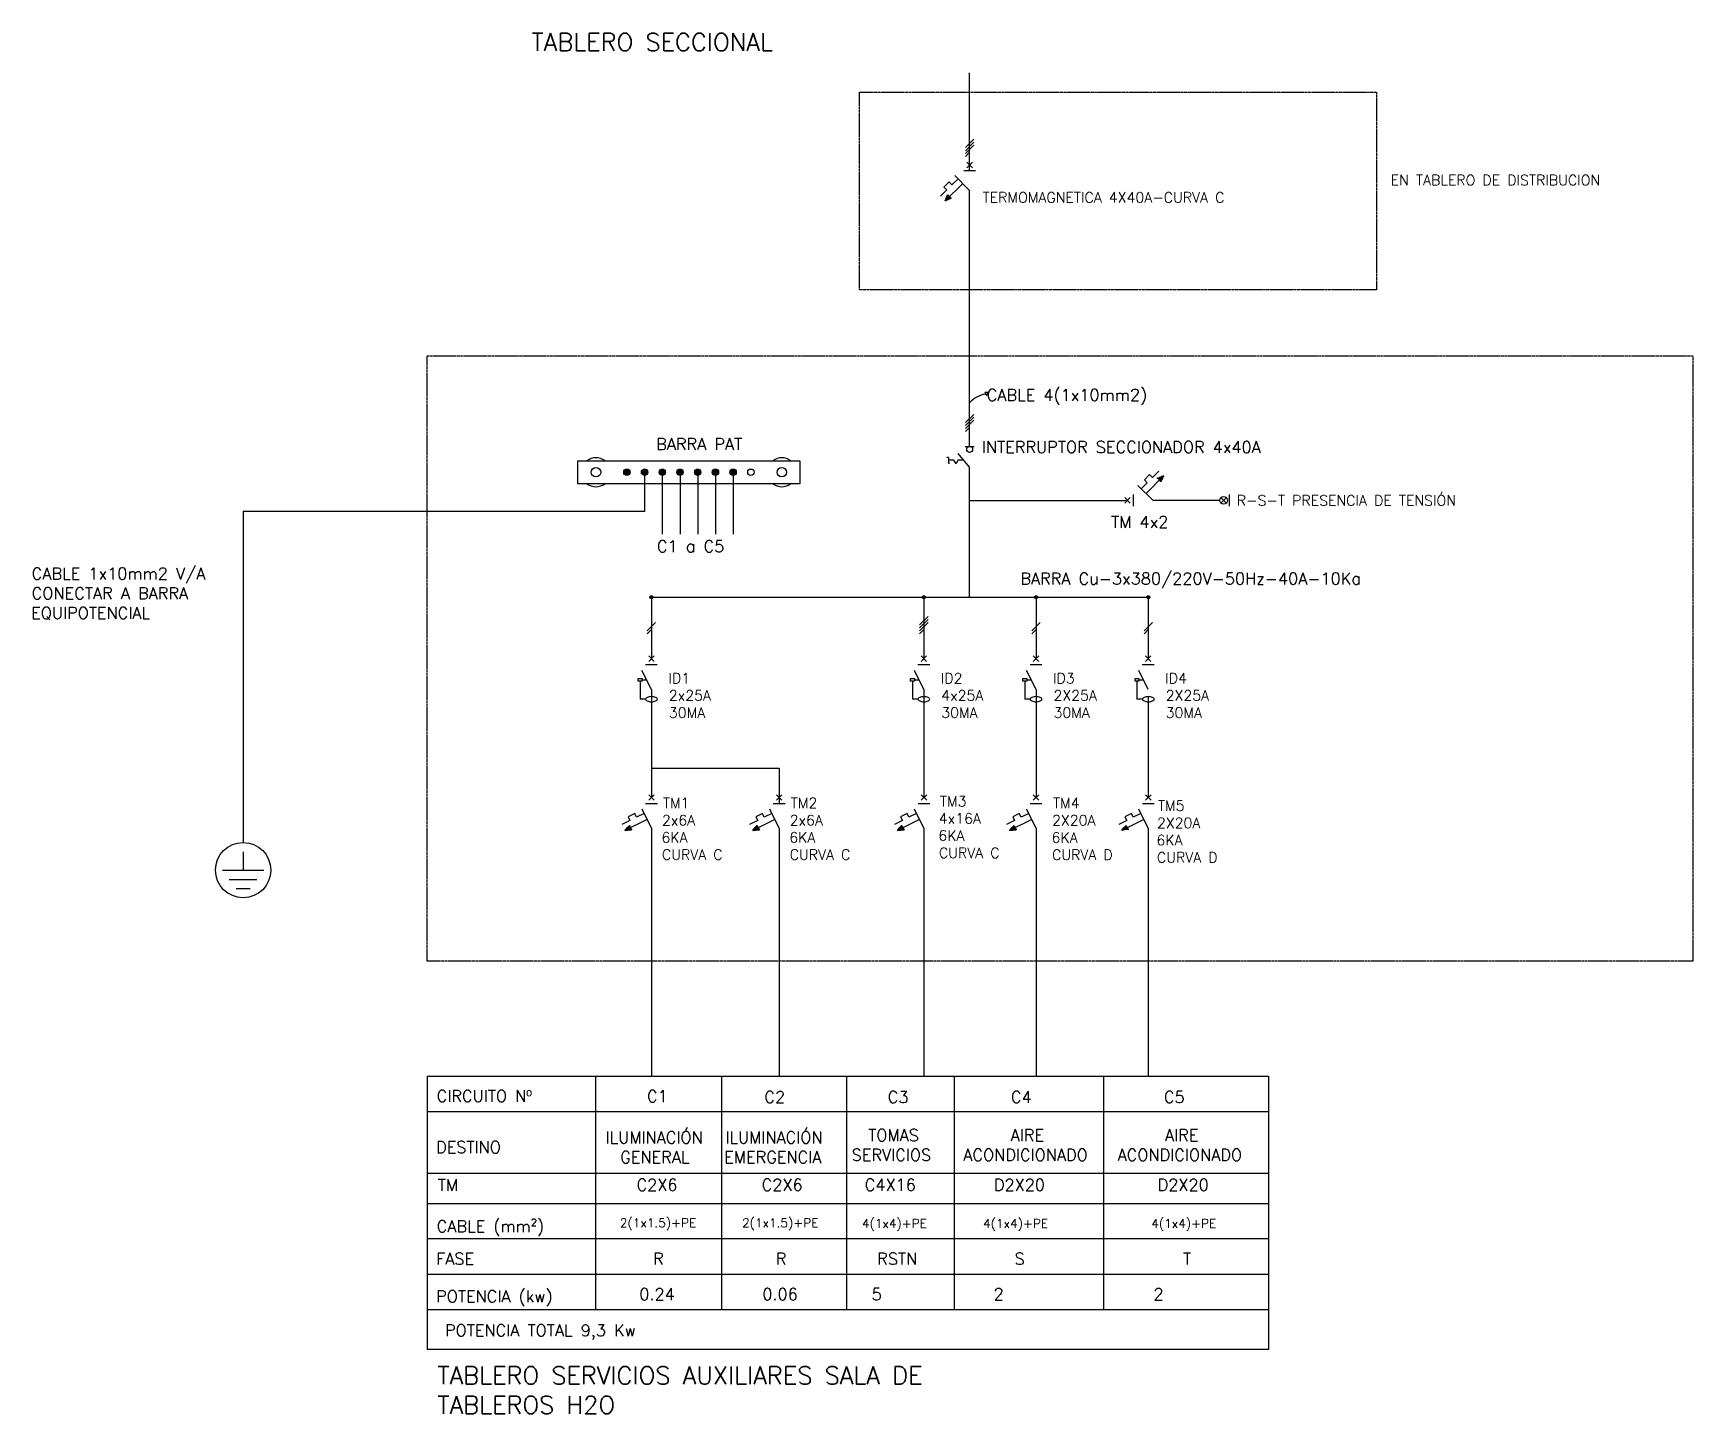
# Model space of a CAD drawing. Extents: x 1442 to 6193, y -332 to 1913.
# Drawn here: x 2251 to 2813, y 1445 to 1913 of the extents above; entities that cross this region are included whole.
import ezdxf

# ---------------------------------------------------------------- set-up
doc = ezdxf.new("R2010")
doc.units = 0
doc.linetypes.add('HIDDEN', pattern=[0.375, 0.25, -0.125])
doc.layers.get('0').update_dxf_attribs({"linetype": 'CONTINUOUS'})
for name, color, linetype in [('--00-PTA_GRILLA', 7, 'CONTINUOUS'), ('--00-PTA_GRILLA_TEXTO', 7, 'CONTINUOUS'), ('--00-VTA_CARTELES_LEYENDAS', 8, 'CONTINUOUS'), ('00-VTA_BORNES_1', 2, 'CONTINUOUS'), ('BARRAS', 6, 'CONTINUOUS'), ('CABLES$ELECT$', 2, 'CONTINUOUS'), ('E_TEXTO', 3, 'CONTINUOUS'), ('POTENCIA', 3, 'CONTINUOUS'), ('TÍTULOS', 4, 'CONTINUOUS'), ('UNIFILAR', 3, 'CONTINUOUS')]:
    doc.layers.add(name, color=color, linetype=linetype)
doc.styles.add('ROMANS_VICTOR', font='romans.shx', dxfattribs={"height": 4})

# ---------------------------------------------------------------- blocks, each defined once
blk = doc.blocks.new('*U40')
at = {"layer": 'POTENCIA', "linetype": 'CONTINUOUS'}
for p, q in [((2451.67, 1643.02), (2451.24, 1642.81)), ((2451.24, 1642.81), (2451.67, 1643.02)), ((2451.44, 1643.02), (2452.1, 1643.76)), ((2452.1, 1643.76), (2452.77, 1644.49)), ((2452.77, 1644.49), (2453.14, 1643.76)), ((2453.14, 1643.76), (2453.5, 1643.02))]:
    blk.add_line(p, q, dxfattribs=at)
at = {"layer": 'POTENCIA', "linetype": 'CONTINUOUS', "extrusion": (0, 0, -1)}
for points in [[(-2451.44, 1643.02), (-2451.67, 1643.02), (-2451.24, 1642.81)], [(-2451.67, 1643.02), (-2453.5, 1643.02), (-2451.24, 1642.81)], [(-2452.1, 1643.76), (-2451.67, 1643.02), (-2451.44, 1643.02)], [(-2453.14, 1643.76), (-2453.5, 1643.02), (-2451.67, 1643.02)], [(-2452.1, 1643.76), (-2453.14, 1643.76), (-2451.67, 1643.02)], [(-2452.77, 1644.49), (-2453.14, 1643.76), (-2452.1, 1643.76)]]:
    blk.add_solid(points, dxfattribs=at)
blk = doc.blocks.new('*U41')
at = {"layer": 'E_TEXTO', "color": 7, "style": 'ROMANS_VICTOR'}
for s, p in [('TM1', (2464.13, 1650.36)), ('2x6A', (2463.79, 1644.53)), ('6KA', (2463.63, 1638.69)), ('CURVA C', (2463.79, 1632.86))]:
    blk.add_text(s, height=3.5, dxfattribs=at).set_placement(p)
blk = doc.blocks.new('*U42')
at = {"layer": 'E_TEXTO', "color": 7, "style": 'ROMANS_VICTOR'}
blk.add_text('INTERRUPTOR SECCIONADOR 4x40A', height=4, dxfattribs=at).set_placement((2572.17, 1770.67))
blk = doc.blocks.new('*U43')
at = {"layer": 'BARRAS', "linetype": 'CONTINUOUS'}
for p, q in [((2631.57, 1762.02), (2633.64, 1762.96)), ((2632.72, 1762.02), (2632.16, 1761.45)), ((2632.74, 1760.87), (2632.16, 1761.45)), ((2633.64, 1762.96), (2632.72, 1762.02)), ((2632.72, 1762.02), (2633.64, 1762.96)), ((2632.99, 1761.45), (2632.74, 1760.87)), ((2633.24, 1762.02), (2632.99, 1761.45)), ((2633.64, 1762.96), (2633.24, 1762.02))]:
    blk.add_line(p, q, dxfattribs=at)
at = {"layer": 'BARRAS', "linetype": 'CONTINUOUS', "extrusion": (0, 0, -1)}
for points in [[(-2633.64, 1762.96), (-2632.72, 1762.02), (-2631.57, 1762.02)], [(-2631.57, 1762.02), (-2632.72, 1762.02), (-2632.16, 1761.45)], [(-2632.72, 1762.02), (-2632.99, 1761.45), (-2632.16, 1761.45)], [(-2632.16, 1761.45), (-2632.99, 1761.45), (-2632.74, 1760.87)], [(-2633.64, 1762.96), (-2633.24, 1762.02), (-2632.72, 1762.02)], [(-2632.72, 1762.02), (-2633.24, 1762.02), (-2632.99, 1761.45)]]:
    blk.add_solid(points, dxfattribs=at)
blk = doc.blocks.new('*U44')
at = {"layer": 'E_TEXTO', "color": 7, "style": 'ROMANS_VICTOR'}
blk.add_text('R-S-T PRESENCIA DE TENSIÓN', height=3.5, dxfattribs=at).set_placement((2658.5, 1752.84))
blk = doc.blocks.new('*U45')
at = {"layer": 'E_TEXTO', "color": 7, "style": 'ROMANS_VICTOR'}
blk.add_text('TABLERO SECCIONAL', height=6, dxfattribs=at).set_placement((2419.63, 1906.87))
blk = doc.blocks.new('*U46')
at = {"layer": '--00-PTA_GRILLA_TEXTO', "style": 'ROMANS_VICTOR'}
blk.add_text('C1', height=4, dxfattribs=at).set_placement((2458.73, 1550.78))
blk = doc.blocks.new('*U47')
at = {"layer": '--00-PTA_GRILLA_TEXTO', "style": 'ROMANS_VICTOR'}
blk.add_text('CIRCUITO Nº', height=4, dxfattribs=at).set_placement((2387.49, 1550.84))
blk = doc.blocks.new('*U48')
at = {"layer": '--00-PTA_GRILLA_TEXTO', "style": 'ROMANS_VICTOR'}
blk.add_text('C4', height=4, dxfattribs=at).set_placement((2581.99, 1550.5))
blk = doc.blocks.new('*U49')
at = {"layer": '--00-PTA_GRILLA_TEXTO', "style": 'ROMANS_VICTOR'}
blk.add_text('C5', height=4, dxfattribs=at).set_placement((2633.8, 1550.5))
blk = doc.blocks.new('*U50')
at = {"layer": '--00-PTA_GRILLA_TEXTO', "style": 'ROMANS_VICTOR'}
blk.add_text('DESTINO', height=4, dxfattribs=at).set_placement((2387.3, 1533.51))
blk = doc.blocks.new('*U51')
at = {"layer": '--00-PTA_GRILLA_TEXTO', "style": 'ROMANS_VICTOR'}
blk.add_text('CABLE (mm²)', height=4, dxfattribs=at).set_placement((2387.49, 1506.74))
blk = doc.blocks.new('*U52')
at = {"layer": '--00-PTA_GRILLA_TEXTO', "style": 'ROMANS_VICTOR'}
blk.add_text('FASE', height=4, dxfattribs=at).set_placement((2387.3, 1495.74))
blk = doc.blocks.new('*U53')
at = {"layer": '--00-PTA_GRILLA_TEXTO', "style": 'ROMANS_VICTOR'}
blk.add_text('POTENCIA (kw)', height=4, dxfattribs=at).set_placement((2387.3, 1482.98))
blk = doc.blocks.new('*U54')
at = {"layer": '--00-PTA_GRILLA_TEXTO', "style": 'ROMANS_VICTOR'}
for s, p in [('ILUMINACIÓN', (2444.69, 1536.82)), ('GENERAL', (2449.64, 1530.15))]:
    blk.add_text(s, height=4, dxfattribs=at).set_placement(p)
blk = doc.blocks.new('*U55')
at = {"layer": '--00-PTA_GRILLA_TEXTO', "style": 'ROMANS_VICTOR'}
blk.add_text('2(1x1.5)+PE', height=3, dxfattribs=at).set_placement((2449.54, 1508.37))
blk = doc.blocks.new('*U56')
at = {"layer": '--00-PTA_GRILLA_TEXTO', "style": 'ROMANS_VICTOR'}
blk.add_text('R', height=4, dxfattribs=at).set_placement((2460.79, 1495.74))
blk = doc.blocks.new('*U57')
at = {"layer": '--00-PTA_GRILLA_TEXTO', "style": 'ROMANS_VICTOR'}
blk.add_text('0.24', height=4, dxfattribs=at).set_placement((2456.12, 1483.74))
blk = doc.blocks.new('*U58')
at = {"layer": '--00-PTA_GRILLA_TEXTO', "style": 'ROMANS_VICTOR'}
for s, p in [('ILUMINACIÓN', (2485.27, 1536.82)), ('EMERGENCIA', (2484.89, 1530.15))]:
    blk.add_text(s, height=4, dxfattribs=at).set_placement(p)
blk = doc.blocks.new('*U59')
at = {"layer": '--00-PTA_GRILLA_TEXTO', "style": 'ROMANS_VICTOR'}
for s, p in [('TOMAS', (2533.67, 1537.58)), ('SERVICIOS', (2528.05, 1530.91))]:
    blk.add_text(s, height=4, dxfattribs=at).set_placement(p)
blk = doc.blocks.new('*U60')
at = {"layer": '--00-PTA_GRILLA_TEXTO', "style": 'ROMANS_VICTOR'}
blk.add_text('RSTN', height=4, dxfattribs=at).set_placement((2536.7, 1495.74))
blk = doc.blocks.new('*U61')
at = {"layer": 'E_TEXTO', "color": 7, "style": 'ROMANS_VICTOR'}
blk.add_text('TERMOMAGNETICA 4X40A-CURVA C', height=3.5, dxfattribs=at).set_placement((2572.42, 1855.51))
blk = doc.blocks.new('EIE081')
at = {"color": 0, "linetype": 'BYBLOCK'}
for p, q in [((-1.41, -1.41), (1.41, 1.41)), ((-1.41, -2.41), (1.41, 0.41)), ((-1.41, -3.41), (1.41, -0.59)), ((-1.41, -4.41), (0, -3))]:
    blk.add_line(p, q, dxfattribs=at)
blk = doc.blocks.new('*U62')
at = {"layer": 'E_TEXTO', "color": 7, "style": 'ROMANS_VICTOR'}
for s, p in [('ID1', (2465.97, 1692.62)), ('2x25A', (2466.14, 1686.79)), ('30MA', (2466.14, 1680.96))]:
    blk.add_text(s, height=3.5, dxfattribs=at).set_placement(p)
blk = doc.blocks.new('*U39')
at = {"linetype": 'CONTINUOUS'}
for p, q in [((-4624.24, -469.21), (-4624.23, -469.11)), ((-4624.23, -469.3), (-4624.24, -469.21)), ((-4624.23, -469.11), (-4624.21, -469.02)), ((-4624.2, -469.4), (-4624.23, -469.3)), ((-4624.21, -469.02), (-4624.16, -468.94)), ((-4624.15, -469.48), (-4624.2, -469.4)), ((-4624.16, -468.94), (-4624.11, -468.87)), ((-4624.09, -469.56), (-4624.15, -469.48)), ((-4624.11, -468.87), (-4624.04, -468.81)), ((-4624.02, -469.62), (-4624.09, -469.56)), ((-4624.04, -468.81), (-4623.96, -468.76)), ((-4623.93, -469.67), (-4624.02, -469.62)), ((-4623.96, -468.76), (-4623.88, -468.72)), ((-4623.84, -469.7), (-4623.93, -469.67)), ((-4623.88, -468.72), (-4623.79, -468.71)), ((-4623.82, -469.7), (-4623.84, -469.7)), ((-4623.74, -469.29), (-4623.74, -469.21)), ((-4623.74, -469.21), (-4623.74, -469.3)), ((-4623.74, -469.38), (-4623.74, -469.29)), ((-4623.74, -469.3), (-4623.74, -469.4)), ((-4623.74, -469.46), (-4623.74, -469.38)), ((-4623.74, -469.4), (-4623.74, -469.48)), ((-4623.74, -469.53), (-4623.74, -469.46)), ((-4623.74, -469.48), (-4623.74, -469.56)), ((-4623.74, -469.59), (-4623.74, -469.53)), ((-4623.74, -469.56), (-4623.74, -469.62)), ((-4623.74, -469.64), (-4623.74, -469.59)), ((-4623.74, -469.62), (-4623.74, -469.67)), ((-4623.74, -469.67), (-4623.74, -469.64)), ((-4623.74, -469.67), (-4623.74, -469.7)), ((-4623.74, -469.7), (-4623.74, -469.67)), ((-4623.74, -469.7), (-4623.74, -469.71)), ((-4623.74, -469.71), (-4623.74, -469.7)), ((-4623.74, -469.7), (-4623.74, -469.7)), ((-4623.69, -468.71), (-4623.6, -468.72)), ((-4623.57, -469.67), (-4623.65, -469.7)), ((-4623.6, -468.72), (-4623.52, -468.76)), ((-4623.49, -469.64), (-4623.57, -469.67)), ((-4623.52, -468.76), (-4623.44, -468.81)), ((-4623.42, -469.59), (-4623.49, -469.64)), ((-4623.44, -468.81), (-4623.37, -468.87)), ((-4623.36, -469.53), (-4623.42, -469.59)), ((-4623.37, -468.87), (-4623.31, -468.94)), ((-4623.31, -469.46), (-4623.36, -469.53)), ((-4623.31, -468.94), (-4623.27, -469.02)), ((-4623.27, -469.38), (-4623.31, -469.46)), ((-4623.27, -469.02), (-4623.25, -469.11)), ((-4623.25, -469.29), (-4623.27, -469.38)), ((-4623.25, -469.11), (-4623.24, -469.21)), ((-4623.24, -469.21), (-4623.25, -469.29))]:
    blk.add_line(p, q, dxfattribs=at)
at = {"linetype": 'CONTINUOUS', "extrusion": (0, 0, -1)}
for points in [[(4624.23, -469.11), (4623.24, -469.21), (4624.24, -469.21)], [(4624.24, -469.21), (4623.74, -469.3), (4624.23, -469.3)], [(4624.24, -469.21), (4623.74, -469.21), (4623.74, -469.3)], [(4624.21, -469.02), (4623.25, -469.11), (4624.23, -469.11)], [(4624.23, -469.11), (4623.25, -469.11), (4623.24, -469.21)], [(4624.23, -469.3), (4623.74, -469.4), (4624.2, -469.4)], [(4624.23, -469.3), (4623.74, -469.3), (4623.74, -469.4)], [(4624.16, -468.94), (4623.27, -469.02), (4624.21, -469.02)], [(4624.21, -469.02), (4623.27, -469.02), (4623.25, -469.11)], [(4624.2, -469.4), (4623.74, -469.48), (4624.15, -469.48)], [(4624.2, -469.4), (4623.74, -469.4), (4623.74, -469.48)], [(4624.11, -468.87), (4623.31, -468.94), (4624.16, -468.94)], [(4624.16, -468.94), (4623.31, -468.94), (4623.27, -469.02)], [(4624.15, -469.48), (4623.74, -469.56), (4624.09, -469.56)], [(4624.15, -469.48), (4623.74, -469.48), (4623.74, -469.56)], [(4624.04, -468.81), (4623.37, -468.87), (4624.11, -468.87)], [(4624.11, -468.87), (4623.37, -468.87), (4623.31, -468.94)], [(4624.09, -469.56), (4623.74, -469.62), (4624.02, -469.62)], [(4624.09, -469.56), (4623.74, -469.56), (4623.74, -469.62)], [(4623.96, -468.76), (4623.44, -468.81), (4624.04, -468.81)], [(4624.04, -468.81), (4623.44, -468.81), (4623.37, -468.87)], [(4624.02, -469.62), (4623.74, -469.67), (4623.93, -469.67)], [(4624.02, -469.62), (4623.74, -469.62), (4623.74, -469.67)], [(4623.88, -468.72), (4623.52, -468.76), (4623.96, -468.76)], [(4623.96, -468.76), (4623.52, -468.76), (4623.44, -468.81)], [(4623.93, -469.67), (4623.74, -469.7), (4623.84, -469.7)], [(4623.93, -469.67), (4623.74, -469.67), (4623.74, -469.7)], [(4623.79, -468.71), (4623.6, -468.72), (4623.88, -468.72)], [(4623.88, -468.72), (4623.6, -468.72), (4623.52, -468.76)], [(4623.84, -469.7), (4623.74, -469.7), (4623.82, -469.7)], [(4623.84, -469.7), (4623.74, -469.7), (4623.74, -469.7)], [(4623.82, -469.7), (4623.74, -469.7), (4623.74, -469.71)], [(4623.79, -468.71), (4623.69, -468.71), (4623.6, -468.72)], [(4623.74, -469.21), (4623.25, -469.29), (4623.74, -469.29)], [(4623.74, -469.21), (4623.24, -469.21), (4623.25, -469.29)], [(4623.74, -469.29), (4623.27, -469.38), (4623.74, -469.38)], [(4623.74, -469.29), (4623.25, -469.29), (4623.27, -469.38)], [(4623.74, -469.38), (4623.31, -469.46), (4623.74, -469.46)], [(4623.74, -469.38), (4623.27, -469.38), (4623.31, -469.46)], [(4623.74, -469.46), (4623.36, -469.53), (4623.74, -469.53)], [(4623.74, -469.46), (4623.31, -469.46), (4623.36, -469.53)], [(4623.74, -469.53), (4623.42, -469.59), (4623.74, -469.59)], [(4623.74, -469.53), (4623.36, -469.53), (4623.42, -469.59)], [(4623.74, -469.59), (4623.49, -469.64), (4623.74, -469.64)], [(4623.74, -469.59), (4623.42, -469.59), (4623.49, -469.64)], [(4623.74, -469.64), (4623.57, -469.67), (4623.74, -469.67)], [(4623.74, -469.64), (4623.49, -469.64), (4623.57, -469.67)], [(4623.74, -469.67), (4623.65, -469.7), (4623.74, -469.7)], [(4623.74, -469.67), (4623.57, -469.67), (4623.65, -469.7)], [(4623.74, -469.7), (4623.65, -469.7), (4623.74, -469.71)]]:
    blk.add_solid(points, dxfattribs=at)
blk = doc.blocks.new('BORNE_1')
blk.add_circle((-4623.74, -469.21), 0.5)
at = {"linetype": 'CONTINUOUS'}
blk.add_blockref('*U39', (0, 0), dxfattribs=at)
blk = doc.blocks.new('*U63')
at = {"layer": '--00-PTA_GRILLA_TEXTO', "style": 'ROMANS_VICTOR'}
blk.add_text('C3', height=4, dxfattribs=at).set_placement((2540.27, 1550.5))
blk = doc.blocks.new('*U64')
at = {"layer": '--00-PTA_GRILLA_TEXTO', "style": 'ROMANS_VICTOR'}
blk.add_text('C2', height=4, dxfattribs=at).set_placement((2498.48, 1550.5))
blk = doc.blocks.new('*U65')
at = {"layer": '--00-PTA_GRILLA_TEXTO', "style": 'ROMANS_VICTOR'}
blk.add_text('4(1x4)+PE', height=3, dxfattribs=at).set_placement((2531.53, 1508.17))
blk = doc.blocks.new('*U66')
at = {"layer": '--00-PTA_GRILLA_TEXTO', "style": 'ROMANS_VICTOR'}
blk.add_text('      5', height=4, dxfattribs=at).set_placement((2516.91, 1483.74))
blk = doc.blocks.new('*U67')
at = {"layer": 'E_TEXTO', "color": 7, "style": 'ROMANS_VICTOR'}
blk.add_text('BARRA Cu-3x380/220V-50Hz-40A-10Ka', height=4, dxfattribs=at).set_placement((2585.19, 1726.12))
blk = doc.blocks.new('*U68')
at = {"layer": 'E_TEXTO', "color": 7, "style": 'ROMANS_VICTOR'}
blk.add_text('BARRA PAT', height=4, dxfattribs=at).set_placement((2461.83, 1771.69))
blk = doc.blocks.new('*U69')
at = {"layer": 'BARRAS', "linetype": 'CONTINUOUS'}
for p, q in [((2451.26, 1764.16), (2451.27, 1764.27)), ((2451.27, 1764.04), (2451.26, 1764.16)), ((2451.27, 1764.27), (2451.3, 1764.38)), ((2451.3, 1763.92), (2451.27, 1764.04)), ((2451.3, 1764.38), (2451.35, 1764.48)), ((2451.36, 1763.82), (2451.3, 1763.92)), ((2451.35, 1764.48), (2451.41, 1764.58)), ((2451.43, 1763.72), (2451.36, 1763.82)), ((2451.41, 1764.58), (2451.49, 1764.66)), ((2451.52, 1763.64), (2451.43, 1763.72)), ((2451.49, 1764.66), (2451.58, 1764.72)), ((2451.62, 1763.58), (2451.52, 1763.64)), ((2451.58, 1764.72), (2451.69, 1764.77)), ((2451.73, 1763.53), (2451.62, 1763.58)), ((2451.69, 1764.77), (2451.8, 1764.8)), ((2451.85, 1763.51), (2451.73, 1763.53)), ((2451.8, 1764.8), (2451.91, 1764.81)), ((2451.91, 1764.81), (2451.91, 1764.8)), ((2451.91, 1764.81), (2452.02, 1764.8)), ((2451.91, 1764.8), (2451.91, 1764.81)), ((2451.91, 1764.77), (2451.91, 1764.8)), ((2451.91, 1764.8), (2451.91, 1764.77)), ((2451.91, 1764.72), (2451.91, 1764.77)), ((2451.91, 1764.77), (2451.91, 1764.72)), ((2451.91, 1764.66), (2451.91, 1764.72)), ((2451.91, 1764.72), (2451.91, 1764.66)), ((2451.91, 1764.58), (2451.91, 1764.66)), ((2451.91, 1764.66), (2451.91, 1764.58)), ((2451.91, 1764.48), (2451.91, 1764.58)), ((2451.91, 1764.58), (2451.91, 1764.48)), ((2451.91, 1764.38), (2451.91, 1764.48)), ((2451.91, 1764.48), (2451.91, 1764.38)), ((2451.91, 1764.27), (2451.91, 1764.38)), ((2451.91, 1764.38), (2451.91, 1764.27)), ((2451.91, 1764.16), (2451.91, 1764.27)), ((2451.91, 1764.27), (2451.91, 1764.16)), ((2452.09, 1763.53), (2451.97, 1763.51)), ((2452.02, 1764.8), (2452.13, 1764.77)), ((2452.2, 1763.58), (2452.09, 1763.53)), ((2452.13, 1764.77), (2452.23, 1764.72)), ((2452.3, 1763.64), (2452.2, 1763.58)), ((2452.23, 1764.72), (2452.33, 1764.66)), ((2452.39, 1763.72), (2452.3, 1763.64)), ((2452.33, 1764.66), (2452.41, 1764.58)), ((2452.46, 1763.82), (2452.39, 1763.72)), ((2452.41, 1764.58), (2452.47, 1764.48)), ((2452.51, 1763.92), (2452.46, 1763.82)), ((2452.47, 1764.48), (2452.52, 1764.38)), ((2452.55, 1764.04), (2452.51, 1763.92)), ((2452.52, 1764.38), (2452.55, 1764.27)), ((2452.55, 1764.27), (2452.56, 1764.16)), ((2452.56, 1764.16), (2452.55, 1764.04))]:
    blk.add_line(p, q, dxfattribs=at)
at = {"layer": 'BARRAS', "linetype": 'CONTINUOUS', "extrusion": (0, 0, -1)}
for points in [[(-2451.27, 1764.27), (-2451.91, 1764.16), (-2451.26, 1764.16)], [(-2451.26, 1764.16), (-2452.55, 1764.04), (-2451.27, 1764.04)], [(-2451.26, 1764.16), (-2452.56, 1764.16), (-2452.55, 1764.04)], [(-2451.3, 1764.38), (-2451.91, 1764.27), (-2451.27, 1764.27)], [(-2451.27, 1764.27), (-2451.91, 1764.27), (-2451.91, 1764.16)], [(-2451.27, 1764.04), (-2452.51, 1763.92), (-2451.3, 1763.92)], [(-2451.27, 1764.04), (-2452.55, 1764.04), (-2452.51, 1763.92)], [(-2451.35, 1764.48), (-2451.91, 1764.38), (-2451.3, 1764.38)], [(-2451.3, 1764.38), (-2451.91, 1764.38), (-2451.91, 1764.27)], [(-2451.3, 1763.92), (-2452.46, 1763.82), (-2451.36, 1763.82)], [(-2451.3, 1763.92), (-2452.51, 1763.92), (-2452.46, 1763.82)], [(-2451.41, 1764.58), (-2451.91, 1764.48), (-2451.35, 1764.48)], [(-2451.35, 1764.48), (-2451.91, 1764.48), (-2451.91, 1764.38)], [(-2451.36, 1763.82), (-2452.39, 1763.72), (-2451.43, 1763.72)], [(-2451.36, 1763.82), (-2452.46, 1763.82), (-2452.39, 1763.72)], [(-2451.49, 1764.66), (-2451.91, 1764.58), (-2451.41, 1764.58)], [(-2451.41, 1764.58), (-2451.91, 1764.58), (-2451.91, 1764.48)], [(-2451.43, 1763.72), (-2452.3, 1763.64), (-2451.52, 1763.64)], [(-2451.43, 1763.72), (-2452.39, 1763.72), (-2452.3, 1763.64)], [(-2451.58, 1764.72), (-2451.91, 1764.66), (-2451.49, 1764.66)], [(-2451.49, 1764.66), (-2451.91, 1764.66), (-2451.91, 1764.58)], [(-2451.52, 1763.64), (-2452.2, 1763.58), (-2451.62, 1763.58)], [(-2451.52, 1763.64), (-2452.3, 1763.64), (-2452.2, 1763.58)], [(-2451.69, 1764.77), (-2451.91, 1764.72), (-2451.58, 1764.72)], [(-2451.58, 1764.72), (-2451.91, 1764.72), (-2451.91, 1764.66)], [(-2451.62, 1763.58), (-2452.09, 1763.53), (-2451.73, 1763.53)], [(-2451.62, 1763.58), (-2452.2, 1763.58), (-2452.09, 1763.53)], [(-2451.8, 1764.8), (-2451.91, 1764.77), (-2451.69, 1764.77)], [(-2451.69, 1764.77), (-2451.91, 1764.77), (-2451.91, 1764.72)], [(-2451.73, 1763.53), (-2451.97, 1763.51), (-2451.85, 1763.51)], [(-2451.73, 1763.53), (-2452.09, 1763.53), (-2451.97, 1763.51)], [(-2451.91, 1764.81), (-2451.91, 1764.8), (-2451.8, 1764.8)], [(-2451.8, 1764.8), (-2451.91, 1764.8), (-2451.91, 1764.77)], [(-2451.91, 1764.81), (-2452.02, 1764.8), (-2451.91, 1764.8)], [(-2451.91, 1764.8), (-2452.13, 1764.77), (-2451.91, 1764.77)], [(-2451.91, 1764.8), (-2452.02, 1764.8), (-2452.13, 1764.77)], [(-2451.91, 1764.77), (-2452.23, 1764.72), (-2451.91, 1764.72)], [(-2451.91, 1764.77), (-2452.13, 1764.77), (-2452.23, 1764.72)], [(-2451.91, 1764.72), (-2452.33, 1764.66), (-2451.91, 1764.66)], [(-2451.91, 1764.72), (-2452.23, 1764.72), (-2452.33, 1764.66)], [(-2451.91, 1764.66), (-2452.41, 1764.58), (-2451.91, 1764.58)], [(-2451.91, 1764.66), (-2452.33, 1764.66), (-2452.41, 1764.58)], [(-2451.91, 1764.58), (-2452.47, 1764.48), (-2451.91, 1764.48)], [(-2451.91, 1764.58), (-2452.41, 1764.58), (-2452.47, 1764.48)], [(-2451.91, 1764.48), (-2452.52, 1764.38), (-2451.91, 1764.38)], [(-2451.91, 1764.48), (-2452.47, 1764.48), (-2452.52, 1764.38)], [(-2451.91, 1764.38), (-2452.55, 1764.27), (-2451.91, 1764.27)], [(-2451.91, 1764.38), (-2452.52, 1764.38), (-2452.55, 1764.27)], [(-2451.91, 1764.27), (-2452.56, 1764.16), (-2451.91, 1764.16)], [(-2451.91, 1764.27), (-2452.55, 1764.27), (-2452.56, 1764.16)]]:
    blk.add_solid(points, dxfattribs=at)
blk = doc.blocks.new('*U70')
at = {"layer": 'BARRAS', "linetype": 'CONTINUOUS'}
for p, q in [((2463.26, 1764.16), (2463.27, 1764.27)), ((2463.27, 1764.04), (2463.26, 1764.16)), ((2463.27, 1764.27), (2463.3, 1764.38)), ((2463.3, 1763.92), (2463.27, 1764.04)), ((2463.3, 1764.38), (2463.35, 1764.48)), ((2463.36, 1763.82), (2463.3, 1763.92)), ((2463.35, 1764.48), (2463.41, 1764.58)), ((2463.43, 1763.72), (2463.36, 1763.82)), ((2463.41, 1764.58), (2463.49, 1764.66)), ((2463.52, 1763.64), (2463.43, 1763.72)), ((2463.49, 1764.66), (2463.58, 1764.72)), ((2463.62, 1763.58), (2463.52, 1763.64)), ((2463.58, 1764.72), (2463.69, 1764.77)), ((2463.73, 1763.53), (2463.62, 1763.58)), ((2463.69, 1764.77), (2463.8, 1764.8)), ((2463.85, 1763.51), (2463.73, 1763.53)), ((2463.8, 1764.8), (2463.91, 1764.81)), ((2463.91, 1764.81), (2463.91, 1764.8)), ((2463.91, 1764.81), (2464.02, 1764.8)), ((2463.91, 1764.8), (2463.91, 1764.81)), ((2463.91, 1764.77), (2463.91, 1764.8)), ((2463.91, 1764.8), (2463.91, 1764.77)), ((2463.91, 1764.72), (2463.91, 1764.77)), ((2463.91, 1764.77), (2463.91, 1764.72)), ((2463.91, 1764.66), (2463.91, 1764.72)), ((2463.91, 1764.72), (2463.91, 1764.66)), ((2463.91, 1764.58), (2463.91, 1764.66)), ((2463.91, 1764.66), (2463.91, 1764.58)), ((2463.91, 1764.48), (2463.91, 1764.58)), ((2463.91, 1764.58), (2463.91, 1764.48)), ((2463.91, 1764.38), (2463.91, 1764.48)), ((2463.91, 1764.48), (2463.91, 1764.38)), ((2463.91, 1764.27), (2463.91, 1764.38)), ((2463.91, 1764.38), (2463.91, 1764.27)), ((2463.91, 1764.16), (2463.91, 1764.27)), ((2463.91, 1764.27), (2463.91, 1764.16)), ((2464.09, 1763.53), (2463.97, 1763.51)), ((2464.02, 1764.8), (2464.13, 1764.77)), ((2464.2, 1763.58), (2464.09, 1763.53)), ((2464.13, 1764.77), (2464.23, 1764.72)), ((2464.3, 1763.64), (2464.2, 1763.58)), ((2464.23, 1764.72), (2464.33, 1764.66)), ((2464.39, 1763.72), (2464.3, 1763.64)), ((2464.33, 1764.66), (2464.41, 1764.58)), ((2464.46, 1763.82), (2464.39, 1763.72)), ((2464.41, 1764.58), (2464.47, 1764.48)), ((2464.51, 1763.92), (2464.46, 1763.82)), ((2464.47, 1764.48), (2464.52, 1764.38)), ((2464.55, 1764.04), (2464.51, 1763.92)), ((2464.52, 1764.38), (2464.55, 1764.27)), ((2464.55, 1764.27), (2464.56, 1764.16)), ((2464.56, 1764.16), (2464.55, 1764.04))]:
    blk.add_line(p, q, dxfattribs=at)
at = {"layer": 'BARRAS', "linetype": 'CONTINUOUS', "extrusion": (0, 0, -1)}
for points in [[(-2463.27, 1764.27), (-2463.91, 1764.16), (-2463.26, 1764.16)], [(-2463.26, 1764.16), (-2464.55, 1764.04), (-2463.27, 1764.04)], [(-2463.26, 1764.16), (-2464.56, 1764.16), (-2464.55, 1764.04)], [(-2463.3, 1764.38), (-2463.91, 1764.27), (-2463.27, 1764.27)], [(-2463.27, 1764.27), (-2463.91, 1764.27), (-2463.91, 1764.16)], [(-2463.27, 1764.04), (-2464.51, 1763.92), (-2463.3, 1763.92)], [(-2463.27, 1764.04), (-2464.55, 1764.04), (-2464.51, 1763.92)], [(-2463.35, 1764.48), (-2463.91, 1764.38), (-2463.3, 1764.38)], [(-2463.3, 1764.38), (-2463.91, 1764.38), (-2463.91, 1764.27)], [(-2463.3, 1763.92), (-2464.46, 1763.82), (-2463.36, 1763.82)], [(-2463.3, 1763.92), (-2464.51, 1763.92), (-2464.46, 1763.82)], [(-2463.41, 1764.58), (-2463.91, 1764.48), (-2463.35, 1764.48)], [(-2463.35, 1764.48), (-2463.91, 1764.48), (-2463.91, 1764.38)], [(-2463.36, 1763.82), (-2464.39, 1763.72), (-2463.43, 1763.72)], [(-2463.36, 1763.82), (-2464.46, 1763.82), (-2464.39, 1763.72)], [(-2463.49, 1764.66), (-2463.91, 1764.58), (-2463.41, 1764.58)], [(-2463.41, 1764.58), (-2463.91, 1764.58), (-2463.91, 1764.48)], [(-2463.43, 1763.72), (-2464.3, 1763.64), (-2463.52, 1763.64)], [(-2463.43, 1763.72), (-2464.39, 1763.72), (-2464.3, 1763.64)], [(-2463.58, 1764.72), (-2463.91, 1764.66), (-2463.49, 1764.66)], [(-2463.49, 1764.66), (-2463.91, 1764.66), (-2463.91, 1764.58)], [(-2463.52, 1763.64), (-2464.2, 1763.58), (-2463.62, 1763.58)], [(-2463.52, 1763.64), (-2464.3, 1763.64), (-2464.2, 1763.58)], [(-2463.69, 1764.77), (-2463.91, 1764.72), (-2463.58, 1764.72)], [(-2463.58, 1764.72), (-2463.91, 1764.72), (-2463.91, 1764.66)], [(-2463.62, 1763.58), (-2464.09, 1763.53), (-2463.73, 1763.53)], [(-2463.62, 1763.58), (-2464.2, 1763.58), (-2464.09, 1763.53)], [(-2463.8, 1764.8), (-2463.91, 1764.77), (-2463.69, 1764.77)], [(-2463.69, 1764.77), (-2463.91, 1764.77), (-2463.91, 1764.72)], [(-2463.73, 1763.53), (-2463.97, 1763.51), (-2463.85, 1763.51)], [(-2463.73, 1763.53), (-2464.09, 1763.53), (-2463.97, 1763.51)], [(-2463.91, 1764.81), (-2463.91, 1764.8), (-2463.8, 1764.8)], [(-2463.8, 1764.8), (-2463.91, 1764.8), (-2463.91, 1764.77)], [(-2463.91, 1764.81), (-2464.02, 1764.8), (-2463.91, 1764.8)], [(-2463.91, 1764.8), (-2464.13, 1764.77), (-2463.91, 1764.77)], [(-2463.91, 1764.8), (-2464.02, 1764.8), (-2464.13, 1764.77)], [(-2463.91, 1764.77), (-2464.23, 1764.72), (-2463.91, 1764.72)], [(-2463.91, 1764.77), (-2464.13, 1764.77), (-2464.23, 1764.72)], [(-2463.91, 1764.72), (-2464.33, 1764.66), (-2463.91, 1764.66)], [(-2463.91, 1764.72), (-2464.23, 1764.72), (-2464.33, 1764.66)], [(-2463.91, 1764.66), (-2464.41, 1764.58), (-2463.91, 1764.58)], [(-2463.91, 1764.66), (-2464.33, 1764.66), (-2464.41, 1764.58)], [(-2463.91, 1764.58), (-2464.47, 1764.48), (-2463.91, 1764.48)], [(-2463.91, 1764.58), (-2464.41, 1764.58), (-2464.47, 1764.48)], [(-2463.91, 1764.48), (-2464.52, 1764.38), (-2463.91, 1764.38)], [(-2463.91, 1764.48), (-2464.47, 1764.48), (-2464.52, 1764.38)], [(-2463.91, 1764.38), (-2464.55, 1764.27), (-2463.91, 1764.27)], [(-2463.91, 1764.38), (-2464.52, 1764.38), (-2464.55, 1764.27)], [(-2463.91, 1764.27), (-2464.56, 1764.16), (-2463.91, 1764.16)], [(-2463.91, 1764.27), (-2464.55, 1764.27), (-2464.56, 1764.16)]]:
    blk.add_solid(points, dxfattribs=at)
blk = doc.blocks.new('*U71')
at = {"layer": 'BARRAS', "linetype": 'CONTINUOUS'}
for p, q in [((2469.26, 1764.16), (2469.27, 1764.27)), ((2469.27, 1764.04), (2469.26, 1764.16)), ((2469.27, 1764.27), (2469.3, 1764.38)), ((2469.3, 1763.92), (2469.27, 1764.04)), ((2469.3, 1764.38), (2469.35, 1764.48)), ((2469.36, 1763.82), (2469.3, 1763.92)), ((2469.35, 1764.48), (2469.41, 1764.58)), ((2469.43, 1763.72), (2469.36, 1763.82)), ((2469.41, 1764.58), (2469.49, 1764.66)), ((2469.52, 1763.64), (2469.43, 1763.72)), ((2469.49, 1764.66), (2469.58, 1764.72)), ((2469.62, 1763.58), (2469.52, 1763.64)), ((2469.58, 1764.72), (2469.69, 1764.77)), ((2469.73, 1763.53), (2469.62, 1763.58)), ((2469.69, 1764.77), (2469.8, 1764.8)), ((2469.85, 1763.51), (2469.73, 1763.53)), ((2469.8, 1764.8), (2469.91, 1764.81)), ((2469.91, 1764.81), (2469.91, 1764.8)), ((2469.91, 1764.81), (2470.02, 1764.8)), ((2469.91, 1764.8), (2469.91, 1764.81)), ((2469.91, 1764.77), (2469.91, 1764.8)), ((2469.91, 1764.8), (2469.91, 1764.77)), ((2469.91, 1764.72), (2469.91, 1764.77)), ((2469.91, 1764.77), (2469.91, 1764.72)), ((2469.91, 1764.66), (2469.91, 1764.72)), ((2469.91, 1764.72), (2469.91, 1764.66)), ((2469.91, 1764.58), (2469.91, 1764.66)), ((2469.91, 1764.66), (2469.91, 1764.58)), ((2469.91, 1764.48), (2469.91, 1764.58)), ((2469.91, 1764.58), (2469.91, 1764.48)), ((2469.91, 1764.38), (2469.91, 1764.48)), ((2469.91, 1764.48), (2469.91, 1764.38)), ((2469.91, 1764.27), (2469.91, 1764.38)), ((2469.91, 1764.38), (2469.91, 1764.27)), ((2469.91, 1764.16), (2469.91, 1764.27)), ((2469.91, 1764.27), (2469.91, 1764.16)), ((2470.09, 1763.53), (2469.97, 1763.51)), ((2470.02, 1764.8), (2470.13, 1764.77)), ((2470.2, 1763.58), (2470.09, 1763.53)), ((2470.13, 1764.77), (2470.23, 1764.72)), ((2470.3, 1763.64), (2470.2, 1763.58)), ((2470.23, 1764.72), (2470.33, 1764.66)), ((2470.39, 1763.72), (2470.3, 1763.64)), ((2470.33, 1764.66), (2470.41, 1764.58)), ((2470.46, 1763.82), (2470.39, 1763.72)), ((2470.41, 1764.58), (2470.47, 1764.48)), ((2470.51, 1763.92), (2470.46, 1763.82)), ((2470.47, 1764.48), (2470.52, 1764.38)), ((2470.55, 1764.04), (2470.51, 1763.92)), ((2470.52, 1764.38), (2470.55, 1764.27)), ((2470.55, 1764.27), (2470.56, 1764.16)), ((2470.56, 1764.16), (2470.55, 1764.04))]:
    blk.add_line(p, q, dxfattribs=at)
at = {"layer": 'BARRAS', "linetype": 'CONTINUOUS', "extrusion": (0, 0, -1)}
for points in [[(-2469.27, 1764.27), (-2469.91, 1764.16), (-2469.26, 1764.16)], [(-2469.26, 1764.16), (-2470.55, 1764.04), (-2469.27, 1764.04)], [(-2469.26, 1764.16), (-2470.56, 1764.16), (-2470.55, 1764.04)], [(-2469.3, 1764.38), (-2469.91, 1764.27), (-2469.27, 1764.27)], [(-2469.27, 1764.27), (-2469.91, 1764.27), (-2469.91, 1764.16)], [(-2469.27, 1764.04), (-2470.51, 1763.92), (-2469.3, 1763.92)], [(-2469.27, 1764.04), (-2470.55, 1764.04), (-2470.51, 1763.92)], [(-2469.35, 1764.48), (-2469.91, 1764.38), (-2469.3, 1764.38)], [(-2469.3, 1764.38), (-2469.91, 1764.38), (-2469.91, 1764.27)], [(-2469.3, 1763.92), (-2470.46, 1763.82), (-2469.36, 1763.82)], [(-2469.3, 1763.92), (-2470.51, 1763.92), (-2470.46, 1763.82)], [(-2469.41, 1764.58), (-2469.91, 1764.48), (-2469.35, 1764.48)], [(-2469.35, 1764.48), (-2469.91, 1764.48), (-2469.91, 1764.38)], [(-2469.36, 1763.82), (-2470.39, 1763.72), (-2469.43, 1763.72)], [(-2469.36, 1763.82), (-2470.46, 1763.82), (-2470.39, 1763.72)], [(-2469.49, 1764.66), (-2469.91, 1764.58), (-2469.41, 1764.58)], [(-2469.41, 1764.58), (-2469.91, 1764.58), (-2469.91, 1764.48)], [(-2469.43, 1763.72), (-2470.3, 1763.64), (-2469.52, 1763.64)], [(-2469.43, 1763.72), (-2470.39, 1763.72), (-2470.3, 1763.64)], [(-2469.58, 1764.72), (-2469.91, 1764.66), (-2469.49, 1764.66)], [(-2469.49, 1764.66), (-2469.91, 1764.66), (-2469.91, 1764.58)], [(-2469.52, 1763.64), (-2470.2, 1763.58), (-2469.62, 1763.58)], [(-2469.52, 1763.64), (-2470.3, 1763.64), (-2470.2, 1763.58)], [(-2469.69, 1764.77), (-2469.91, 1764.72), (-2469.58, 1764.72)], [(-2469.58, 1764.72), (-2469.91, 1764.72), (-2469.91, 1764.66)], [(-2469.62, 1763.58), (-2470.09, 1763.53), (-2469.73, 1763.53)], [(-2469.62, 1763.58), (-2470.2, 1763.58), (-2470.09, 1763.53)], [(-2469.8, 1764.8), (-2469.91, 1764.77), (-2469.69, 1764.77)], [(-2469.69, 1764.77), (-2469.91, 1764.77), (-2469.91, 1764.72)], [(-2469.73, 1763.53), (-2469.97, 1763.51), (-2469.85, 1763.51)], [(-2469.73, 1763.53), (-2470.09, 1763.53), (-2469.97, 1763.51)], [(-2469.91, 1764.81), (-2469.91, 1764.8), (-2469.8, 1764.8)], [(-2469.8, 1764.8), (-2469.91, 1764.8), (-2469.91, 1764.77)], [(-2469.91, 1764.81), (-2470.02, 1764.8), (-2469.91, 1764.8)], [(-2469.91, 1764.8), (-2470.13, 1764.77), (-2469.91, 1764.77)], [(-2469.91, 1764.8), (-2470.02, 1764.8), (-2470.13, 1764.77)], [(-2469.91, 1764.77), (-2470.23, 1764.72), (-2469.91, 1764.72)], [(-2469.91, 1764.77), (-2470.13, 1764.77), (-2470.23, 1764.72)], [(-2469.91, 1764.72), (-2470.33, 1764.66), (-2469.91, 1764.66)], [(-2469.91, 1764.72), (-2470.23, 1764.72), (-2470.33, 1764.66)], [(-2469.91, 1764.66), (-2470.41, 1764.58), (-2469.91, 1764.58)], [(-2469.91, 1764.66), (-2470.33, 1764.66), (-2470.41, 1764.58)], [(-2469.91, 1764.58), (-2470.47, 1764.48), (-2469.91, 1764.48)], [(-2469.91, 1764.58), (-2470.41, 1764.58), (-2470.47, 1764.48)], [(-2469.91, 1764.48), (-2470.52, 1764.38), (-2469.91, 1764.38)], [(-2469.91, 1764.48), (-2470.47, 1764.48), (-2470.52, 1764.38)], [(-2469.91, 1764.38), (-2470.55, 1764.27), (-2469.91, 1764.27)], [(-2469.91, 1764.38), (-2470.52, 1764.38), (-2470.55, 1764.27)], [(-2469.91, 1764.27), (-2470.56, 1764.16), (-2469.91, 1764.16)], [(-2469.91, 1764.27), (-2470.55, 1764.27), (-2470.56, 1764.16)]]:
    blk.add_solid(points, dxfattribs=at)
blk = doc.blocks.new('*U72')
at = {"layer": 'BARRAS', "linetype": 'CONTINUOUS'}
for p, q in [((2475.26, 1764.16), (2475.27, 1764.27)), ((2475.27, 1764.04), (2475.26, 1764.16)), ((2475.27, 1764.27), (2475.3, 1764.38)), ((2475.3, 1763.92), (2475.27, 1764.04)), ((2475.3, 1764.38), (2475.35, 1764.48)), ((2475.36, 1763.82), (2475.3, 1763.92)), ((2475.35, 1764.48), (2475.41, 1764.58)), ((2475.43, 1763.72), (2475.36, 1763.82)), ((2475.41, 1764.58), (2475.49, 1764.66)), ((2475.52, 1763.64), (2475.43, 1763.72)), ((2475.49, 1764.66), (2475.58, 1764.72)), ((2475.62, 1763.58), (2475.52, 1763.64)), ((2475.58, 1764.72), (2475.69, 1764.77)), ((2475.73, 1763.53), (2475.62, 1763.58)), ((2475.69, 1764.77), (2475.8, 1764.8)), ((2475.85, 1763.51), (2475.73, 1763.53)), ((2475.8, 1764.8), (2475.91, 1764.81)), ((2475.91, 1764.81), (2475.91, 1764.8)), ((2475.91, 1764.81), (2476.02, 1764.8)), ((2475.91, 1764.8), (2475.91, 1764.81)), ((2475.91, 1764.77), (2475.91, 1764.8)), ((2475.91, 1764.8), (2475.91, 1764.77)), ((2475.91, 1764.72), (2475.91, 1764.77)), ((2475.91, 1764.77), (2475.91, 1764.72)), ((2475.91, 1764.66), (2475.91, 1764.72)), ((2475.91, 1764.72), (2475.91, 1764.66)), ((2475.91, 1764.58), (2475.91, 1764.66)), ((2475.91, 1764.66), (2475.91, 1764.58)), ((2475.91, 1764.48), (2475.91, 1764.58)), ((2475.91, 1764.58), (2475.91, 1764.48)), ((2475.91, 1764.38), (2475.91, 1764.48)), ((2475.91, 1764.48), (2475.91, 1764.38)), ((2475.91, 1764.27), (2475.91, 1764.38)), ((2475.91, 1764.38), (2475.91, 1764.27)), ((2475.91, 1764.16), (2475.91, 1764.27)), ((2475.91, 1764.27), (2475.91, 1764.16)), ((2476.09, 1763.53), (2475.97, 1763.51)), ((2476.02, 1764.8), (2476.13, 1764.77)), ((2476.2, 1763.58), (2476.09, 1763.53)), ((2476.13, 1764.77), (2476.23, 1764.72)), ((2476.3, 1763.64), (2476.2, 1763.58)), ((2476.23, 1764.72), (2476.33, 1764.66)), ((2476.39, 1763.72), (2476.3, 1763.64)), ((2476.33, 1764.66), (2476.41, 1764.58)), ((2476.46, 1763.82), (2476.39, 1763.72)), ((2476.41, 1764.58), (2476.47, 1764.48)), ((2476.51, 1763.92), (2476.46, 1763.82)), ((2476.47, 1764.48), (2476.52, 1764.38)), ((2476.55, 1764.04), (2476.51, 1763.92)), ((2476.52, 1764.38), (2476.55, 1764.27)), ((2476.55, 1764.27), (2476.56, 1764.16)), ((2476.56, 1764.16), (2476.55, 1764.04))]:
    blk.add_line(p, q, dxfattribs=at)
at = {"layer": 'BARRAS', "linetype": 'CONTINUOUS', "extrusion": (0, 0, -1)}
for points in [[(-2475.27, 1764.27), (-2475.91, 1764.16), (-2475.26, 1764.16)], [(-2475.26, 1764.16), (-2476.55, 1764.04), (-2475.27, 1764.04)], [(-2475.26, 1764.16), (-2476.56, 1764.16), (-2476.55, 1764.04)], [(-2475.3, 1764.38), (-2475.91, 1764.27), (-2475.27, 1764.27)], [(-2475.27, 1764.27), (-2475.91, 1764.27), (-2475.91, 1764.16)], [(-2475.27, 1764.04), (-2476.51, 1763.92), (-2475.3, 1763.92)], [(-2475.27, 1764.04), (-2476.55, 1764.04), (-2476.51, 1763.92)], [(-2475.35, 1764.48), (-2475.91, 1764.38), (-2475.3, 1764.38)], [(-2475.3, 1764.38), (-2475.91, 1764.38), (-2475.91, 1764.27)], [(-2475.3, 1763.92), (-2476.46, 1763.82), (-2475.36, 1763.82)], [(-2475.3, 1763.92), (-2476.51, 1763.92), (-2476.46, 1763.82)], [(-2475.41, 1764.58), (-2475.91, 1764.48), (-2475.35, 1764.48)], [(-2475.35, 1764.48), (-2475.91, 1764.48), (-2475.91, 1764.38)], [(-2475.36, 1763.82), (-2476.39, 1763.72), (-2475.43, 1763.72)], [(-2475.36, 1763.82), (-2476.46, 1763.82), (-2476.39, 1763.72)], [(-2475.49, 1764.66), (-2475.91, 1764.58), (-2475.41, 1764.58)], [(-2475.41, 1764.58), (-2475.91, 1764.58), (-2475.91, 1764.48)], [(-2475.43, 1763.72), (-2476.3, 1763.64), (-2475.52, 1763.64)], [(-2475.43, 1763.72), (-2476.39, 1763.72), (-2476.3, 1763.64)], [(-2475.58, 1764.72), (-2475.91, 1764.66), (-2475.49, 1764.66)], [(-2475.49, 1764.66), (-2475.91, 1764.66), (-2475.91, 1764.58)], [(-2475.52, 1763.64), (-2476.2, 1763.58), (-2475.62, 1763.58)], [(-2475.52, 1763.64), (-2476.3, 1763.64), (-2476.2, 1763.58)], [(-2475.69, 1764.77), (-2475.91, 1764.72), (-2475.58, 1764.72)], [(-2475.58, 1764.72), (-2475.91, 1764.72), (-2475.91, 1764.66)], [(-2475.62, 1763.58), (-2476.09, 1763.53), (-2475.73, 1763.53)], [(-2475.62, 1763.58), (-2476.2, 1763.58), (-2476.09, 1763.53)], [(-2475.8, 1764.8), (-2475.91, 1764.77), (-2475.69, 1764.77)], [(-2475.69, 1764.77), (-2475.91, 1764.77), (-2475.91, 1764.72)], [(-2475.73, 1763.53), (-2475.97, 1763.51), (-2475.85, 1763.51)], [(-2475.73, 1763.53), (-2476.09, 1763.53), (-2475.97, 1763.51)], [(-2475.91, 1764.81), (-2475.91, 1764.8), (-2475.8, 1764.8)], [(-2475.8, 1764.8), (-2475.91, 1764.8), (-2475.91, 1764.77)], [(-2475.91, 1764.81), (-2476.02, 1764.8), (-2475.91, 1764.8)], [(-2475.91, 1764.8), (-2476.13, 1764.77), (-2475.91, 1764.77)], [(-2475.91, 1764.8), (-2476.02, 1764.8), (-2476.13, 1764.77)], [(-2475.91, 1764.77), (-2476.23, 1764.72), (-2475.91, 1764.72)], [(-2475.91, 1764.77), (-2476.13, 1764.77), (-2476.23, 1764.72)], [(-2475.91, 1764.72), (-2476.33, 1764.66), (-2475.91, 1764.66)], [(-2475.91, 1764.72), (-2476.23, 1764.72), (-2476.33, 1764.66)], [(-2475.91, 1764.66), (-2476.41, 1764.58), (-2475.91, 1764.58)], [(-2475.91, 1764.66), (-2476.33, 1764.66), (-2476.41, 1764.58)], [(-2475.91, 1764.58), (-2476.47, 1764.48), (-2475.91, 1764.48)], [(-2475.91, 1764.58), (-2476.41, 1764.58), (-2476.47, 1764.48)], [(-2475.91, 1764.48), (-2476.52, 1764.38), (-2475.91, 1764.38)], [(-2475.91, 1764.48), (-2476.47, 1764.48), (-2476.52, 1764.38)], [(-2475.91, 1764.38), (-2476.55, 1764.27), (-2475.91, 1764.27)], [(-2475.91, 1764.38), (-2476.52, 1764.38), (-2476.55, 1764.27)], [(-2475.91, 1764.27), (-2476.56, 1764.16), (-2475.91, 1764.16)], [(-2475.91, 1764.27), (-2476.55, 1764.27), (-2476.56, 1764.16)]]:
    blk.add_solid(points, dxfattribs=at)
blk = doc.blocks.new('*U73')
at = {"layer": 'BARRAS', "linetype": 'CONTINUOUS'}
for p, q in [((2481.26, 1764.16), (2481.27, 1764.27)), ((2481.27, 1764.04), (2481.26, 1764.16)), ((2481.27, 1764.27), (2481.3, 1764.38)), ((2481.3, 1763.92), (2481.27, 1764.04)), ((2481.3, 1764.38), (2481.35, 1764.48)), ((2481.36, 1763.82), (2481.3, 1763.92)), ((2481.35, 1764.48), (2481.41, 1764.58)), ((2481.43, 1763.72), (2481.36, 1763.82)), ((2481.41, 1764.58), (2481.49, 1764.66)), ((2481.52, 1763.64), (2481.43, 1763.72)), ((2481.49, 1764.66), (2481.58, 1764.72)), ((2481.62, 1763.58), (2481.52, 1763.64)), ((2481.58, 1764.72), (2481.69, 1764.77)), ((2481.73, 1763.53), (2481.62, 1763.58)), ((2481.69, 1764.77), (2481.8, 1764.8)), ((2481.85, 1763.51), (2481.73, 1763.53)), ((2481.8, 1764.8), (2481.91, 1764.81)), ((2481.91, 1764.81), (2481.91, 1764.8)), ((2481.91, 1764.81), (2482.02, 1764.8)), ((2481.91, 1764.8), (2481.91, 1764.81)), ((2481.91, 1764.77), (2481.91, 1764.8)), ((2481.91, 1764.8), (2481.91, 1764.77)), ((2481.91, 1764.72), (2481.91, 1764.77)), ((2481.91, 1764.77), (2481.91, 1764.72)), ((2481.91, 1764.66), (2481.91, 1764.72)), ((2481.91, 1764.72), (2481.91, 1764.66)), ((2481.91, 1764.58), (2481.91, 1764.66)), ((2481.91, 1764.66), (2481.91, 1764.58)), ((2481.91, 1764.48), (2481.91, 1764.58)), ((2481.91, 1764.58), (2481.91, 1764.48)), ((2481.91, 1764.38), (2481.91, 1764.48)), ((2481.91, 1764.48), (2481.91, 1764.38)), ((2481.91, 1764.27), (2481.91, 1764.38)), ((2481.91, 1764.38), (2481.91, 1764.27)), ((2481.91, 1764.16), (2481.91, 1764.27)), ((2481.91, 1764.27), (2481.91, 1764.16)), ((2482.09, 1763.53), (2481.97, 1763.51)), ((2482.02, 1764.8), (2482.13, 1764.77)), ((2482.2, 1763.58), (2482.09, 1763.53)), ((2482.13, 1764.77), (2482.23, 1764.72)), ((2482.3, 1763.64), (2482.2, 1763.58)), ((2482.23, 1764.72), (2482.33, 1764.66)), ((2482.39, 1763.72), (2482.3, 1763.64)), ((2482.33, 1764.66), (2482.41, 1764.58)), ((2482.46, 1763.82), (2482.39, 1763.72)), ((2482.41, 1764.58), (2482.47, 1764.48)), ((2482.51, 1763.92), (2482.46, 1763.82)), ((2482.47, 1764.48), (2482.52, 1764.38)), ((2482.55, 1764.04), (2482.51, 1763.92)), ((2482.52, 1764.38), (2482.55, 1764.27)), ((2482.55, 1764.27), (2482.56, 1764.16)), ((2482.56, 1764.16), (2482.55, 1764.04))]:
    blk.add_line(p, q, dxfattribs=at)
at = {"layer": 'BARRAS', "linetype": 'CONTINUOUS', "extrusion": (0, 0, -1)}
for points in [[(-2481.27, 1764.27), (-2481.91, 1764.16), (-2481.26, 1764.16)], [(-2481.26, 1764.16), (-2482.55, 1764.04), (-2481.27, 1764.04)], [(-2481.26, 1764.16), (-2482.56, 1764.16), (-2482.55, 1764.04)], [(-2481.3, 1764.38), (-2481.91, 1764.27), (-2481.27, 1764.27)], [(-2481.27, 1764.27), (-2481.91, 1764.27), (-2481.91, 1764.16)], [(-2481.27, 1764.04), (-2482.51, 1763.92), (-2481.3, 1763.92)], [(-2481.27, 1764.04), (-2482.55, 1764.04), (-2482.51, 1763.92)], [(-2481.35, 1764.48), (-2481.91, 1764.38), (-2481.3, 1764.38)], [(-2481.3, 1764.38), (-2481.91, 1764.38), (-2481.91, 1764.27)], [(-2481.3, 1763.92), (-2482.46, 1763.82), (-2481.36, 1763.82)], [(-2481.3, 1763.92), (-2482.51, 1763.92), (-2482.46, 1763.82)], [(-2481.41, 1764.58), (-2481.91, 1764.48), (-2481.35, 1764.48)], [(-2481.35, 1764.48), (-2481.91, 1764.48), (-2481.91, 1764.38)], [(-2481.36, 1763.82), (-2482.39, 1763.72), (-2481.43, 1763.72)], [(-2481.36, 1763.82), (-2482.46, 1763.82), (-2482.39, 1763.72)], [(-2481.49, 1764.66), (-2481.91, 1764.58), (-2481.41, 1764.58)], [(-2481.41, 1764.58), (-2481.91, 1764.58), (-2481.91, 1764.48)], [(-2481.43, 1763.72), (-2482.3, 1763.64), (-2481.52, 1763.64)], [(-2481.43, 1763.72), (-2482.39, 1763.72), (-2482.3, 1763.64)], [(-2481.58, 1764.72), (-2481.91, 1764.66), (-2481.49, 1764.66)], [(-2481.49, 1764.66), (-2481.91, 1764.66), (-2481.91, 1764.58)], [(-2481.52, 1763.64), (-2482.2, 1763.58), (-2481.62, 1763.58)], [(-2481.52, 1763.64), (-2482.3, 1763.64), (-2482.2, 1763.58)], [(-2481.69, 1764.77), (-2481.91, 1764.72), (-2481.58, 1764.72)], [(-2481.58, 1764.72), (-2481.91, 1764.72), (-2481.91, 1764.66)], [(-2481.62, 1763.58), (-2482.09, 1763.53), (-2481.73, 1763.53)], [(-2481.62, 1763.58), (-2482.2, 1763.58), (-2482.09, 1763.53)], [(-2481.8, 1764.8), (-2481.91, 1764.77), (-2481.69, 1764.77)], [(-2481.69, 1764.77), (-2481.91, 1764.77), (-2481.91, 1764.72)], [(-2481.73, 1763.53), (-2481.97, 1763.51), (-2481.85, 1763.51)], [(-2481.73, 1763.53), (-2482.09, 1763.53), (-2481.97, 1763.51)], [(-2481.91, 1764.81), (-2481.91, 1764.8), (-2481.8, 1764.8)], [(-2481.8, 1764.8), (-2481.91, 1764.8), (-2481.91, 1764.77)], [(-2481.91, 1764.81), (-2482.02, 1764.8), (-2481.91, 1764.8)], [(-2481.91, 1764.8), (-2482.13, 1764.77), (-2481.91, 1764.77)], [(-2481.91, 1764.8), (-2482.02, 1764.8), (-2482.13, 1764.77)], [(-2481.91, 1764.77), (-2482.23, 1764.72), (-2481.91, 1764.72)], [(-2481.91, 1764.77), (-2482.13, 1764.77), (-2482.23, 1764.72)], [(-2481.91, 1764.72), (-2482.33, 1764.66), (-2481.91, 1764.66)], [(-2481.91, 1764.72), (-2482.23, 1764.72), (-2482.33, 1764.66)], [(-2481.91, 1764.66), (-2482.41, 1764.58), (-2481.91, 1764.58)], [(-2481.91, 1764.66), (-2482.33, 1764.66), (-2482.41, 1764.58)], [(-2481.91, 1764.58), (-2482.47, 1764.48), (-2481.91, 1764.48)], [(-2481.91, 1764.58), (-2482.41, 1764.58), (-2482.47, 1764.48)], [(-2481.91, 1764.48), (-2482.52, 1764.38), (-2481.91, 1764.38)], [(-2481.91, 1764.48), (-2482.47, 1764.48), (-2482.52, 1764.38)], [(-2481.91, 1764.38), (-2482.55, 1764.27), (-2481.91, 1764.27)], [(-2481.91, 1764.38), (-2482.52, 1764.38), (-2482.55, 1764.27)], [(-2481.91, 1764.27), (-2482.56, 1764.16), (-2481.91, 1764.16)], [(-2481.91, 1764.27), (-2482.55, 1764.27), (-2482.56, 1764.16)]]:
    blk.add_solid(points, dxfattribs=at)
blk = doc.blocks.new('*U74')
at = {"layer": 'BARRAS', "linetype": 'CONTINUOUS'}
for p, q in [((2487.26, 1764.16), (2487.27, 1764.27)), ((2487.27, 1764.04), (2487.26, 1764.16)), ((2487.27, 1764.27), (2487.3, 1764.38)), ((2487.3, 1763.92), (2487.27, 1764.04)), ((2487.3, 1764.38), (2487.35, 1764.48)), ((2487.36, 1763.82), (2487.3, 1763.92)), ((2487.35, 1764.48), (2487.41, 1764.58)), ((2487.43, 1763.72), (2487.36, 1763.82)), ((2487.41, 1764.58), (2487.49, 1764.66)), ((2487.52, 1763.64), (2487.43, 1763.72)), ((2487.49, 1764.66), (2487.58, 1764.72)), ((2487.62, 1763.58), (2487.52, 1763.64)), ((2487.58, 1764.72), (2487.69, 1764.77)), ((2487.73, 1763.53), (2487.62, 1763.58)), ((2487.69, 1764.77), (2487.8, 1764.8)), ((2487.85, 1763.51), (2487.73, 1763.53)), ((2487.8, 1764.8), (2487.91, 1764.81)), ((2487.91, 1764.81), (2487.91, 1764.8)), ((2487.91, 1764.81), (2488.02, 1764.8)), ((2487.91, 1764.8), (2487.91, 1764.81)), ((2487.91, 1764.77), (2487.91, 1764.8)), ((2487.91, 1764.8), (2487.91, 1764.77)), ((2487.91, 1764.72), (2487.91, 1764.77)), ((2487.91, 1764.77), (2487.91, 1764.72)), ((2487.91, 1764.66), (2487.91, 1764.72)), ((2487.91, 1764.72), (2487.91, 1764.66)), ((2487.91, 1764.58), (2487.91, 1764.66)), ((2487.91, 1764.66), (2487.91, 1764.58)), ((2487.91, 1764.48), (2487.91, 1764.58)), ((2487.91, 1764.58), (2487.91, 1764.48)), ((2487.91, 1764.38), (2487.91, 1764.48)), ((2487.91, 1764.48), (2487.91, 1764.38)), ((2487.91, 1764.27), (2487.91, 1764.38)), ((2487.91, 1764.38), (2487.91, 1764.27)), ((2487.91, 1764.16), (2487.91, 1764.27)), ((2487.91, 1764.27), (2487.91, 1764.16)), ((2488.09, 1763.53), (2487.97, 1763.51)), ((2488.02, 1764.8), (2488.13, 1764.77)), ((2488.2, 1763.58), (2488.09, 1763.53)), ((2488.13, 1764.77), (2488.23, 1764.72)), ((2488.3, 1763.64), (2488.2, 1763.58)), ((2488.23, 1764.72), (2488.33, 1764.66)), ((2488.39, 1763.72), (2488.3, 1763.64)), ((2488.33, 1764.66), (2488.41, 1764.58)), ((2488.46, 1763.82), (2488.39, 1763.72)), ((2488.41, 1764.58), (2488.47, 1764.48)), ((2488.51, 1763.92), (2488.46, 1763.82)), ((2488.47, 1764.48), (2488.52, 1764.38)), ((2488.55, 1764.04), (2488.51, 1763.92)), ((2488.52, 1764.38), (2488.55, 1764.27)), ((2488.55, 1764.27), (2488.56, 1764.16)), ((2488.56, 1764.16), (2488.55, 1764.04))]:
    blk.add_line(p, q, dxfattribs=at)
at = {"layer": 'BARRAS', "linetype": 'CONTINUOUS', "extrusion": (0, 0, -1)}
for points in [[(-2487.27, 1764.27), (-2487.91, 1764.16), (-2487.26, 1764.16)], [(-2487.26, 1764.16), (-2488.55, 1764.04), (-2487.27, 1764.04)], [(-2487.26, 1764.16), (-2488.56, 1764.16), (-2488.55, 1764.04)], [(-2487.3, 1764.38), (-2487.91, 1764.27), (-2487.27, 1764.27)], [(-2487.27, 1764.27), (-2487.91, 1764.27), (-2487.91, 1764.16)], [(-2487.27, 1764.04), (-2488.51, 1763.92), (-2487.3, 1763.92)], [(-2487.27, 1764.04), (-2488.55, 1764.04), (-2488.51, 1763.92)], [(-2487.35, 1764.48), (-2487.91, 1764.38), (-2487.3, 1764.38)], [(-2487.3, 1764.38), (-2487.91, 1764.38), (-2487.91, 1764.27)], [(-2487.3, 1763.92), (-2488.46, 1763.82), (-2487.36, 1763.82)], [(-2487.3, 1763.92), (-2488.51, 1763.92), (-2488.46, 1763.82)], [(-2487.41, 1764.58), (-2487.91, 1764.48), (-2487.35, 1764.48)], [(-2487.35, 1764.48), (-2487.91, 1764.48), (-2487.91, 1764.38)], [(-2487.36, 1763.82), (-2488.39, 1763.72), (-2487.43, 1763.72)], [(-2487.36, 1763.82), (-2488.46, 1763.82), (-2488.39, 1763.72)], [(-2487.49, 1764.66), (-2487.91, 1764.58), (-2487.41, 1764.58)], [(-2487.41, 1764.58), (-2487.91, 1764.58), (-2487.91, 1764.48)], [(-2487.43, 1763.72), (-2488.3, 1763.64), (-2487.52, 1763.64)], [(-2487.43, 1763.72), (-2488.39, 1763.72), (-2488.3, 1763.64)], [(-2487.58, 1764.72), (-2487.91, 1764.66), (-2487.49, 1764.66)], [(-2487.49, 1764.66), (-2487.91, 1764.66), (-2487.91, 1764.58)], [(-2487.52, 1763.64), (-2488.2, 1763.58), (-2487.62, 1763.58)], [(-2487.52, 1763.64), (-2488.3, 1763.64), (-2488.2, 1763.58)], [(-2487.69, 1764.77), (-2487.91, 1764.72), (-2487.58, 1764.72)], [(-2487.58, 1764.72), (-2487.91, 1764.72), (-2487.91, 1764.66)], [(-2487.62, 1763.58), (-2488.09, 1763.53), (-2487.73, 1763.53)], [(-2487.62, 1763.58), (-2488.2, 1763.58), (-2488.09, 1763.53)], [(-2487.8, 1764.8), (-2487.91, 1764.77), (-2487.69, 1764.77)], [(-2487.69, 1764.77), (-2487.91, 1764.77), (-2487.91, 1764.72)], [(-2487.73, 1763.53), (-2487.97, 1763.51), (-2487.85, 1763.51)], [(-2487.73, 1763.53), (-2488.09, 1763.53), (-2487.97, 1763.51)], [(-2487.91, 1764.81), (-2487.91, 1764.8), (-2487.8, 1764.8)], [(-2487.8, 1764.8), (-2487.91, 1764.8), (-2487.91, 1764.77)], [(-2487.91, 1764.81), (-2488.02, 1764.8), (-2487.91, 1764.8)], [(-2487.91, 1764.8), (-2488.13, 1764.77), (-2487.91, 1764.77)], [(-2487.91, 1764.8), (-2488.02, 1764.8), (-2488.13, 1764.77)], [(-2487.91, 1764.77), (-2488.23, 1764.72), (-2487.91, 1764.72)], [(-2487.91, 1764.77), (-2488.13, 1764.77), (-2488.23, 1764.72)], [(-2487.91, 1764.72), (-2488.33, 1764.66), (-2487.91, 1764.66)], [(-2487.91, 1764.72), (-2488.23, 1764.72), (-2488.33, 1764.66)], [(-2487.91, 1764.66), (-2488.41, 1764.58), (-2487.91, 1764.58)], [(-2487.91, 1764.66), (-2488.33, 1764.66), (-2488.41, 1764.58)], [(-2487.91, 1764.58), (-2488.47, 1764.48), (-2487.91, 1764.48)], [(-2487.91, 1764.58), (-2488.41, 1764.58), (-2488.47, 1764.48)], [(-2487.91, 1764.48), (-2488.52, 1764.38), (-2487.91, 1764.38)], [(-2487.91, 1764.48), (-2488.47, 1764.48), (-2488.52, 1764.38)], [(-2487.91, 1764.38), (-2488.55, 1764.27), (-2487.91, 1764.27)], [(-2487.91, 1764.38), (-2488.52, 1764.38), (-2488.55, 1764.27)], [(-2487.91, 1764.27), (-2488.56, 1764.16), (-2487.91, 1764.16)], [(-2487.91, 1764.27), (-2488.55, 1764.27), (-2488.56, 1764.16)]]:
    blk.add_solid(points, dxfattribs=at)
blk = doc.blocks.new('*U75')
at = {"layer": 'E_TEXTO', "color": 7, "style": 'ROMANS_VICTOR'}
blk.add_text('C1 a C5', height=4, dxfattribs=at).set_placement((2462.1, 1737.07))
blk = doc.blocks.new('*U76')
at = {"layer": 'BARRAS', "linetype": 'CONTINUOUS'}
for p, q in [((2457.26, 1764.16), (2457.27, 1764.27)), ((2457.27, 1764.04), (2457.26, 1764.16)), ((2457.27, 1764.27), (2457.3, 1764.38)), ((2457.3, 1763.92), (2457.27, 1764.04)), ((2457.3, 1764.38), (2457.35, 1764.48)), ((2457.36, 1763.82), (2457.3, 1763.92)), ((2457.35, 1764.48), (2457.41, 1764.58)), ((2457.43, 1763.72), (2457.36, 1763.82)), ((2457.41, 1764.58), (2457.49, 1764.66)), ((2457.52, 1763.64), (2457.43, 1763.72)), ((2457.49, 1764.66), (2457.58, 1764.72)), ((2457.62, 1763.58), (2457.52, 1763.64)), ((2457.58, 1764.72), (2457.69, 1764.77)), ((2457.73, 1763.53), (2457.62, 1763.58)), ((2457.69, 1764.77), (2457.8, 1764.8)), ((2457.85, 1763.51), (2457.73, 1763.53)), ((2457.8, 1764.8), (2457.91, 1764.81)), ((2457.91, 1764.81), (2457.91, 1764.8)), ((2457.91, 1764.81), (2458.02, 1764.8)), ((2457.91, 1764.8), (2457.91, 1764.81)), ((2457.91, 1764.77), (2457.91, 1764.8)), ((2457.91, 1764.8), (2457.91, 1764.77)), ((2457.91, 1764.72), (2457.91, 1764.77)), ((2457.91, 1764.77), (2457.91, 1764.72)), ((2457.91, 1764.66), (2457.91, 1764.72)), ((2457.91, 1764.72), (2457.91, 1764.66)), ((2457.91, 1764.58), (2457.91, 1764.66)), ((2457.91, 1764.66), (2457.91, 1764.58)), ((2457.91, 1764.48), (2457.91, 1764.58)), ((2457.91, 1764.58), (2457.91, 1764.48)), ((2457.91, 1764.38), (2457.91, 1764.48)), ((2457.91, 1764.48), (2457.91, 1764.38)), ((2457.91, 1764.27), (2457.91, 1764.38)), ((2457.91, 1764.38), (2457.91, 1764.27)), ((2457.91, 1764.16), (2457.91, 1764.27)), ((2457.91, 1764.27), (2457.91, 1764.16)), ((2458.09, 1763.53), (2457.97, 1763.51)), ((2458.02, 1764.8), (2458.13, 1764.77)), ((2458.2, 1763.58), (2458.09, 1763.53)), ((2458.13, 1764.77), (2458.23, 1764.72)), ((2458.3, 1763.64), (2458.2, 1763.58)), ((2458.23, 1764.72), (2458.33, 1764.66)), ((2458.39, 1763.72), (2458.3, 1763.64)), ((2458.33, 1764.66), (2458.41, 1764.58)), ((2458.46, 1763.82), (2458.39, 1763.72)), ((2458.41, 1764.58), (2458.47, 1764.48)), ((2458.51, 1763.92), (2458.46, 1763.82)), ((2458.47, 1764.48), (2458.52, 1764.38)), ((2458.55, 1764.04), (2458.51, 1763.92)), ((2458.52, 1764.38), (2458.55, 1764.27)), ((2458.55, 1764.27), (2458.56, 1764.16)), ((2458.56, 1764.16), (2458.55, 1764.04))]:
    blk.add_line(p, q, dxfattribs=at)
at = {"layer": 'BARRAS', "linetype": 'CONTINUOUS', "extrusion": (0, 0, -1)}
for points in [[(-2457.27, 1764.27), (-2457.91, 1764.16), (-2457.26, 1764.16)], [(-2457.26, 1764.16), (-2458.55, 1764.04), (-2457.27, 1764.04)], [(-2457.26, 1764.16), (-2458.56, 1764.16), (-2458.55, 1764.04)], [(-2457.3, 1764.38), (-2457.91, 1764.27), (-2457.27, 1764.27)], [(-2457.27, 1764.27), (-2457.91, 1764.27), (-2457.91, 1764.16)], [(-2457.27, 1764.04), (-2458.51, 1763.92), (-2457.3, 1763.92)], [(-2457.27, 1764.04), (-2458.55, 1764.04), (-2458.51, 1763.92)], [(-2457.35, 1764.48), (-2457.91, 1764.38), (-2457.3, 1764.38)], [(-2457.3, 1764.38), (-2457.91, 1764.38), (-2457.91, 1764.27)], [(-2457.3, 1763.92), (-2458.46, 1763.82), (-2457.36, 1763.82)], [(-2457.3, 1763.92), (-2458.51, 1763.92), (-2458.46, 1763.82)], [(-2457.41, 1764.58), (-2457.91, 1764.48), (-2457.35, 1764.48)], [(-2457.35, 1764.48), (-2457.91, 1764.48), (-2457.91, 1764.38)], [(-2457.36, 1763.82), (-2458.39, 1763.72), (-2457.43, 1763.72)], [(-2457.36, 1763.82), (-2458.46, 1763.82), (-2458.39, 1763.72)], [(-2457.49, 1764.66), (-2457.91, 1764.58), (-2457.41, 1764.58)], [(-2457.41, 1764.58), (-2457.91, 1764.58), (-2457.91, 1764.48)], [(-2457.43, 1763.72), (-2458.3, 1763.64), (-2457.52, 1763.64)], [(-2457.43, 1763.72), (-2458.39, 1763.72), (-2458.3, 1763.64)], [(-2457.58, 1764.72), (-2457.91, 1764.66), (-2457.49, 1764.66)], [(-2457.49, 1764.66), (-2457.91, 1764.66), (-2457.91, 1764.58)], [(-2457.52, 1763.64), (-2458.2, 1763.58), (-2457.62, 1763.58)], [(-2457.52, 1763.64), (-2458.3, 1763.64), (-2458.2, 1763.58)], [(-2457.69, 1764.77), (-2457.91, 1764.72), (-2457.58, 1764.72)], [(-2457.58, 1764.72), (-2457.91, 1764.72), (-2457.91, 1764.66)], [(-2457.62, 1763.58), (-2458.09, 1763.53), (-2457.73, 1763.53)], [(-2457.62, 1763.58), (-2458.2, 1763.58), (-2458.09, 1763.53)], [(-2457.8, 1764.8), (-2457.91, 1764.77), (-2457.69, 1764.77)], [(-2457.69, 1764.77), (-2457.91, 1764.77), (-2457.91, 1764.72)], [(-2457.73, 1763.53), (-2457.97, 1763.51), (-2457.85, 1763.51)], [(-2457.73, 1763.53), (-2458.09, 1763.53), (-2457.97, 1763.51)], [(-2457.91, 1764.81), (-2457.91, 1764.8), (-2457.8, 1764.8)], [(-2457.8, 1764.8), (-2457.91, 1764.8), (-2457.91, 1764.77)], [(-2457.91, 1764.81), (-2458.02, 1764.8), (-2457.91, 1764.8)], [(-2457.91, 1764.8), (-2458.13, 1764.77), (-2457.91, 1764.77)], [(-2457.91, 1764.8), (-2458.02, 1764.8), (-2458.13, 1764.77)], [(-2457.91, 1764.77), (-2458.23, 1764.72), (-2457.91, 1764.72)], [(-2457.91, 1764.77), (-2458.13, 1764.77), (-2458.23, 1764.72)], [(-2457.91, 1764.72), (-2458.33, 1764.66), (-2457.91, 1764.66)], [(-2457.91, 1764.72), (-2458.23, 1764.72), (-2458.33, 1764.66)], [(-2457.91, 1764.66), (-2458.41, 1764.58), (-2457.91, 1764.58)], [(-2457.91, 1764.66), (-2458.33, 1764.66), (-2458.41, 1764.58)], [(-2457.91, 1764.58), (-2458.47, 1764.48), (-2457.91, 1764.48)], [(-2457.91, 1764.58), (-2458.41, 1764.58), (-2458.47, 1764.48)], [(-2457.91, 1764.48), (-2458.52, 1764.38), (-2457.91, 1764.38)], [(-2457.91, 1764.48), (-2458.47, 1764.48), (-2458.52, 1764.38)], [(-2457.91, 1764.38), (-2458.55, 1764.27), (-2457.91, 1764.27)], [(-2457.91, 1764.38), (-2458.52, 1764.38), (-2458.55, 1764.27)], [(-2457.91, 1764.27), (-2458.56, 1764.16), (-2457.91, 1764.16)], [(-2457.91, 1764.27), (-2458.55, 1764.27), (-2458.56, 1764.16)]]:
    blk.add_solid(points, dxfattribs=at)
blk = doc.blocks.new('*U77')
at = {"layer": 'POTENCIA', "linetype": 'CONTINUOUS'}
for p, q in [((2543.96, 1643.02), (2543.54, 1642.81)), ((2543.54, 1642.81), (2543.96, 1643.02)), ((2543.73, 1643.02), (2544.39, 1643.76)), ((2544.39, 1643.76), (2545.06, 1644.49)), ((2545.06, 1644.49), (2545.43, 1643.76)), ((2545.43, 1643.76), (2545.79, 1643.02))]:
    blk.add_line(p, q, dxfattribs=at)
at = {"layer": 'POTENCIA', "linetype": 'CONTINUOUS', "extrusion": (0, 0, -1)}
for points in [[(-2543.73, 1643.02), (-2543.96, 1643.02), (-2543.54, 1642.81)], [(-2543.96, 1643.02), (-2545.79, 1643.02), (-2543.54, 1642.81)], [(-2544.39, 1643.76), (-2543.96, 1643.02), (-2543.73, 1643.02)], [(-2545.43, 1643.76), (-2545.79, 1643.02), (-2543.96, 1643.02)], [(-2544.39, 1643.76), (-2545.43, 1643.76), (-2543.96, 1643.02)], [(-2545.06, 1644.49), (-2545.43, 1643.76), (-2544.39, 1643.76)]]:
    blk.add_solid(points, dxfattribs=at)
blk = doc.blocks.new('*U78')
at = {"layer": 'E_TEXTO', "color": 7, "style": 'ROMANS_VICTOR'}
for s, p in [('TM3', (2557.93, 1650.96)), ('4x16A', (2557.6, 1645.13)), ('6KA', (2557.43, 1639.3)), ('CURVA C', (2557.6, 1633.46))]:
    blk.add_text(s, height=3.5, dxfattribs=at).set_placement(p)
blk = doc.blocks.new('*U79')
at = {"layer": 'POTENCIA', "linetype": 'CONTINUOUS'}
for p, q in [((2581.95, 1643.02), (2581.52, 1642.81)), ((2581.52, 1642.81), (2581.95, 1643.02)), ((2581.71, 1643.02), (2582.38, 1643.76)), ((2582.38, 1643.76), (2583.05, 1644.49)), ((2583.05, 1644.49), (2583.41, 1643.76)), ((2583.41, 1643.76), (2583.78, 1643.02))]:
    blk.add_line(p, q, dxfattribs=at)
at = {"layer": 'POTENCIA', "linetype": 'CONTINUOUS', "extrusion": (0, 0, -1)}
for points in [[(-2581.71, 1643.02), (-2581.95, 1643.02), (-2581.52, 1642.81)], [(-2581.95, 1643.02), (-2583.78, 1643.02), (-2581.52, 1642.81)], [(-2582.38, 1643.76), (-2581.95, 1643.02), (-2581.71, 1643.02)], [(-2583.41, 1643.76), (-2583.78, 1643.02), (-2581.95, 1643.02)], [(-2582.38, 1643.76), (-2583.41, 1643.76), (-2581.95, 1643.02)], [(-2583.05, 1644.49), (-2583.41, 1643.76), (-2582.38, 1643.76)]]:
    blk.add_solid(points, dxfattribs=at)
blk = doc.blocks.new('*U80')
at = {"layer": 'E_TEXTO', "color": 7, "style": 'ROMANS_VICTOR'}
for s, p in [('TM4', (2596.26, 1650.33)), ('2X20A', (2595.93, 1644.5)), ('6KA', (2595.76, 1638.66)), ('CURVA D', (2595.93, 1632.83))]:
    blk.add_text(s, height=3.5, dxfattribs=at).set_placement(p)
blk = doc.blocks.new('*U81')
at = {"layer": 'POTENCIA', "linetype": 'CONTINUOUS'}
for p, q in [((2619.95, 1643.02), (2619.52, 1642.81)), ((2619.52, 1642.81), (2619.95, 1643.02)), ((2619.71, 1643.02), (2620.38, 1643.76)), ((2620.38, 1643.76), (2621.05, 1644.49)), ((2621.05, 1644.49), (2621.41, 1643.76)), ((2621.41, 1643.76), (2621.78, 1643.02))]:
    blk.add_line(p, q, dxfattribs=at)
at = {"layer": 'POTENCIA', "linetype": 'CONTINUOUS', "extrusion": (0, 0, -1)}
for points in [[(-2619.71, 1643.02), (-2619.95, 1643.02), (-2619.52, 1642.81)], [(-2619.95, 1643.02), (-2621.78, 1643.02), (-2619.52, 1642.81)], [(-2620.38, 1643.76), (-2619.95, 1643.02), (-2619.71, 1643.02)], [(-2621.41, 1643.76), (-2621.78, 1643.02), (-2619.95, 1643.02)], [(-2620.38, 1643.76), (-2621.41, 1643.76), (-2619.95, 1643.02)], [(-2621.05, 1644.49), (-2621.41, 1643.76), (-2620.38, 1643.76)]]:
    blk.add_solid(points, dxfattribs=at)
blk = doc.blocks.new('*U82')
at = {"layer": 'E_TEXTO', "color": 7, "style": 'ROMANS_VICTOR'}
for s, p in [('TM5', (2631.79, 1649.44)), ('2X20A', (2631.46, 1643.61)), ('6KA', (2631.29, 1637.77)), ('CURVA D', (2631.46, 1631.94))]:
    blk.add_text(s, height=3.5, dxfattribs=at).set_placement(p)
blk = doc.blocks.new('*U145')
at = {"layer": 'E_TEXTO', "color": 7, "style": 'ROMANS_VICTOR'}
for s, p in [('TABLERO SERVICIOS AUXILIARES SALA DE', (2387.75, 1455.2)), ('TABLEROS H2O', (2387.75, 1445.2))]:
    blk.add_text(s, height=6, dxfattribs=at).set_placement(p)
blk = doc.blocks.new('*U148')
at = {"layer": 'E_TEXTO', "color": 7, "style": 'ROMANS_VICTOR'}
blk.add_text('POTENCIA TOTAL 9,3 Kw', height=4, dxfattribs=at).set_placement((2390.31, 1471.47))
blk = doc.blocks.new('*U149')
at = {"layer": 'BARRAS', "linetype": 'CONTINUOUS'}
for p, q in [((2560.58, 1856.97), (2559.67, 1856.08)), ((2559.67, 1856.08), (2560.08, 1856.97)), ((2561.75, 1856.97), (2559.67, 1856.08)), ((2559.67, 1856.08), (2560.58, 1856.97)), ((2560.08, 1856.97), (2560.34, 1857.56)), ((2560.34, 1857.56), (2560.61, 1858.14)), ((2560.61, 1858.14), (2561.18, 1857.56)), ((2561.18, 1857.56), (2561.75, 1856.97))]:
    blk.add_line(p, q, dxfattribs=at)
at = {"layer": 'BARRAS', "linetype": 'CONTINUOUS', "extrusion": (0, 0, -1)}
for points in [[(-2560.08, 1856.97), (-2560.58, 1856.97), (-2559.67, 1856.08)], [(-2560.58, 1856.97), (-2561.75, 1856.97), (-2559.67, 1856.08)], [(-2560.34, 1857.56), (-2560.58, 1856.97), (-2560.08, 1856.97)], [(-2560.61, 1858.14), (-2561.18, 1857.56), (-2560.34, 1857.56)], [(-2560.34, 1857.56), (-2561.18, 1857.56), (-2560.58, 1856.97)], [(-2561.18, 1857.56), (-2561.75, 1856.97), (-2560.58, 1856.97)]]:
    blk.add_solid(points, dxfattribs=at)
blk = doc.blocks.new('*U150')
at = {"layer": 'E_TEXTO', "color": 7, "style": 'ROMANS_VICTOR'}
blk.add_text('TM 4x2', height=4, dxfattribs=at).set_placement((2615.94, 1745.29))
blk = doc.blocks.new('*U151')
at = {"layer": 'E_TEXTO', "color": 7, "style": 'ROMANS_VICTOR'}
blk.add_text('CABLE 4(1x10mm2)', height=4, dxfattribs=at).set_placement((2573.8, 1788.32))
blk = doc.blocks.new('*U152')
at = {"layer": 'E_TEXTO', "color": 7, "style": 'ROMANS_VICTOR'}
for s, p in [('CABLE 1x10mm2 V/A', (2250.32, 1727.82)), ('CONECTAR A BARRA', (2250.32, 1721.15)), ('EQUIPOTENCIAL', (2250.13, 1714.49))]:
    blk.add_text(s, height=4, dxfattribs=at).set_placement(p)
blk = doc.blocks.new('*U153')
at = {"layer": 'POTENCIA', "linetype": 'CONTINUOUS'}
for p, q in [((2494.95, 1643.02), (2494.52, 1642.81)), ((2494.52, 1642.81), (2494.95, 1643.02)), ((2494.72, 1643.02), (2495.38, 1643.76)), ((2495.38, 1643.76), (2496.05, 1644.49)), ((2496.05, 1644.49), (2496.41, 1643.76)), ((2496.41, 1643.76), (2496.78, 1643.02))]:
    blk.add_line(p, q, dxfattribs=at)
at = {"layer": 'POTENCIA', "linetype": 'CONTINUOUS', "extrusion": (0, 0, -1)}
for points in [[(-2494.72, 1643.02), (-2494.95, 1643.02), (-2494.52, 1642.81)], [(-2494.95, 1643.02), (-2496.78, 1643.02), (-2494.52, 1642.81)], [(-2495.38, 1643.76), (-2494.95, 1643.02), (-2494.72, 1643.02)], [(-2496.41, 1643.76), (-2496.78, 1643.02), (-2494.95, 1643.02)], [(-2495.38, 1643.76), (-2496.41, 1643.76), (-2494.95, 1643.02)], [(-2496.05, 1644.49), (-2496.41, 1643.76), (-2495.38, 1643.76)]]:
    blk.add_solid(points, dxfattribs=at)
blk = doc.blocks.new('*U154')
at = {"layer": 'E_TEXTO', "color": 7, "style": 'ROMANS_VICTOR'}
for s, p in [('TM2', (2507.41, 1650.36)), ('2x6A', (2507.07, 1644.53)), ('6KA', (2506.91, 1638.69)), ('CURVA C', (2507.07, 1632.86))]:
    blk.add_text(s, height=3.5, dxfattribs=at).set_placement(p)
blk = doc.blocks.new('*U155')
at = {"layer": 'E_TEXTO', "color": 7, "style": 'ROMANS_VICTOR'}
for s, p in [('ID2', (2558.24, 1692.62)), ('4x25A', (2558.41, 1686.79)), ('30MA', (2558.41, 1680.96))]:
    blk.add_text(s, height=3.5, dxfattribs=at).set_placement(p)
blk = doc.blocks.new('*U156')
at = {"layer": 'E_TEXTO', "color": 7, "style": 'ROMANS_VICTOR'}
for s, p in [('ID3', (2596.25, 1692.62)), ('2X25A', (2596.42, 1686.79)), ('30MA', (2596.42, 1680.96))]:
    blk.add_text(s, height=3.5, dxfattribs=at).set_placement(p)
blk = doc.blocks.new('*U157')
at = {"layer": 'E_TEXTO', "color": 7, "style": 'ROMANS_VICTOR'}
for s, p in [('ID4', (2634.25, 1692.62)), ('2X25A', (2634.42, 1686.79)), ('30MA', (2634.42, 1680.96))]:
    blk.add_text(s, height=3.5, dxfattribs=at).set_placement(p)
blk = doc.blocks.new('*U158')
at = {"layer": '--00-PTA_GRILLA_TEXTO', "style": 'ROMANS_VICTOR'}
blk.add_text('2(1x1.5)+PE', height=3, dxfattribs=at).set_placement((2490.93, 1508.37))
blk = doc.blocks.new('*U159')
at = {"layer": '--00-PTA_GRILLA_TEXTO', "style": 'ROMANS_VICTOR'}
blk.add_text('R', height=4, dxfattribs=at).set_placement((2502.38, 1495.74))
blk = doc.blocks.new('*U160')
at = {"layer": '--00-PTA_GRILLA_TEXTO', "style": 'ROMANS_VICTOR'}
blk.add_text('0.06', height=4, dxfattribs=at).set_placement((2497.81, 1483.74))
blk = doc.blocks.new('*U161')
at = {"layer": '--00-PTA_GRILLA_TEXTO', "style": 'ROMANS_VICTOR'}
for s, p in [('AIRE', (2581.92, 1537.58)), ('ACONDICIONADO', (2565.87, 1530.91))]:
    blk.add_text(s, height=4, dxfattribs=at).set_placement(p)
blk = doc.blocks.new('*U162')
at = {"layer": 'E_TEXTO', "color": 7, "style": 'ROMANS_VICTOR'}
blk.add_text('EN TABLERO DE DISTRIBUCION', height=3.5, dxfattribs=at).set_placement((2710.66, 1861.34))
blk = doc.blocks.new('*U163')
at = {"layer": '--00-PTA_GRILLA_TEXTO', "style": 'ROMANS_VICTOR'}
blk.add_text('TM', height=4, dxfattribs=at).set_placement((2387.87, 1520.71))
blk = doc.blocks.new('*U164')
at = {"layer": '--00-PTA_GRILLA_TEXTO', "style": 'ROMANS_VICTOR'}
blk.add_text('C2X6', height=4, dxfattribs=at).set_placement((2455.17, 1520.77))
blk = doc.blocks.new('*U165')
at = {"layer": '--00-PTA_GRILLA_TEXTO', "style": 'ROMANS_VICTOR'}
blk.add_text('C2X6', height=4, dxfattribs=at).set_placement((2497.57, 1520.77))
blk = doc.blocks.new('*U166')
at = {"layer": '--00-PTA_GRILLA_TEXTO', "style": 'ROMANS_VICTOR'}
blk.add_text('C4X16', height=4, dxfattribs=at).set_placement((2532.48, 1520.77))
blk = doc.blocks.new('*U167')
at = {"layer": '--00-PTA_GRILLA_TEXTO', "style": 'ROMANS_VICTOR'}
blk.add_text('D2X20', height=4, dxfattribs=at).set_placement((2576.23, 1520.77))
blk = doc.blocks.new('*U168')
at = {"layer": '--00-PTA_GRILLA_TEXTO', "style": 'ROMANS_VICTOR'}
for s, p in [('AIRE', (2634.19, 1537.58)), ('ACONDICIONADO', (2618.13, 1530.91))]:
    blk.add_text(s, height=4, dxfattribs=at).set_placement(p)
blk = doc.blocks.new('*U169')
at = {"layer": '--00-PTA_GRILLA_TEXTO', "style": 'ROMANS_VICTOR'}
blk.add_text('4(1x4)+PE', height=3, dxfattribs=at).set_placement((2572.59, 1508.17))
blk = doc.blocks.new('*U170')
at = {"layer": '--00-PTA_GRILLA_TEXTO', "style": 'ROMANS_VICTOR'}
blk.add_text('S', height=4, dxfattribs=at).set_placement((2583.26, 1495.74))
blk = doc.blocks.new('*U171')
at = {"layer": '--00-PTA_GRILLA_TEXTO', "style": 'ROMANS_VICTOR'}
blk.add_text('T', height=4, dxfattribs=at).set_placement((2640.28, 1495.74))
blk = doc.blocks.new('*U172')
at = {"layer": '--00-PTA_GRILLA_TEXTO', "style": 'ROMANS_VICTOR'}
blk.add_text('      2', height=4, dxfattribs=at).set_placement((2558.24, 1483.74))
blk = doc.blocks.new('*U173')
at = {"layer": '--00-PTA_GRILLA_TEXTO', "style": 'ROMANS_VICTOR'}
blk.add_text('      2', height=4, dxfattribs=at).set_placement((2612.37, 1483.74))
blk = doc.blocks.new('*U175')
at = {"layer": '--00-PTA_GRILLA_TEXTO', "style": 'ROMANS_VICTOR'}
blk.add_text('D2X20', height=4, dxfattribs=at).set_placement((2631.69, 1520.77))
blk = doc.blocks.new('*U176')
at = {"layer": '--00-PTA_GRILLA_TEXTO', "style": 'ROMANS_VICTOR'}
blk.add_text('4(1x4)+PE', height=3, dxfattribs=at).set_placement((2629.54, 1508.17))

msp = doc.modelspace()

# ---------------------------------------------------------------- linework, layer by layer
at = {"layer": '--00-PTA_GRILLA'}
for p, q in [((2384.254, 1559.547), (2669.254, 1559.547)), ((2384.254, 1559.547), (2384.254, 1466.956)), ((2441.254, 1559.547), (2441.254, 1480.448)), ((2483.977, 1559.547), (2483.977, 1480.448)), ((2526.319, 1559.547), (2526.319, 1480.448)), ((2562.802, 1559.547), (2562.802, 1480.448)), ((2613.352, 1559.547), (2613.352, 1480.448)), ((2669.254, 1559.547), (2669.254, 1480.448)), ((2669.254, 1559.547), (2669.254, 1466.956)), ((2669.254, 1547.547), (2384.254, 1547.547)), ((2669.254, 1526.628), (2384.254, 1526.628)), ((2669.254, 1516.316), (2384.254, 1516.316)), ((2669.254, 1504.448), (2384.254, 1504.448)), ((2669.254, 1492.448), (2384.254, 1492.448)), ((2669.254, 1480.448), (2384.254, 1480.448)), ((2669.254, 1466.956), (2384.254, 1466.956))]:
    msp.add_line(p, q, dxfattribs=at)
at = {"layer": '00-VTA_BORNES_1'}
msp.add_lwpolyline([(2510.514, 1760.266), (2435.302, 1760.266), (2435.302, 1768.052), (2510.514, 1768.052)], close=True, dxfattribs=at)
for centre, radius in [((2441.428, 1764.159), 1.621), ((2451.908, 1764.159), 1.072), ((2457.908, 1764.159), 1.072), ((2463.908, 1764.159), 1.072), ((2469.908, 1764.159), 1.072), ((2475.908, 1764.159), 1.072), ((2481.908, 1764.159), 1.072), ((2487.908, 1764.159), 1.072), ((2493.908, 1764.159), 1.072), ((2504.388, 1764.159), 1.621)]:
    msp.add_circle(centre, radius, dxfattribs=at)
at = {"layer": 'BARRAS'}
for p, q in [((2568.017, 1866.238), (2568.017, 1899.443)), ((2566.603, 1874.101), (2569.431, 1876.93)), ((2566.603, 1873.072), (2569.431, 1875.901)), ((2566.603, 1872.149), (2569.431, 1874.977)), ((2566.603, 1871.149), (2568.017, 1872.563)), ((2568.017, 1874.563), (2568.017, 1875.563)), ((2568.017, 1873.563), (2568.017, 1874.563)), ((2568.949, 1867.305), (2567.085, 1869.17)), ((2567.085, 1867.305), (2568.949, 1869.17)), ((2561.074, 1862.522), (2559.281, 1860.762)), ((2559.281, 1860.762), (2560.257, 1859.767)), ((2565.66, 1861.952), (2559.672, 1856.076)), ((2562.019, 1861.559), (2561.074, 1862.522)), ((2564.07, 1863.572), (2562.019, 1861.559)), ((2568.017, 1859.549), (2562.984, 1864.679)), ((2570.017, 1866.238), (2566.017, 1866.238)), ((2560.257, 1859.767), (2558.091, 1857.641)), ((2559.672, 1856.076), (2560.607, 1858.141)), ((2559.672, 1856.076), (2561.755, 1856.972)), ((2568.017, 1772.884), (2568.017, 1859.549)), ((2566.517, 1772.884), (2569.517, 1772.884)), ((2560.812, 1769.181), (2560.289, 1769.181)), ((2560.812, 1767.207), (2561.216, 1767.207)), ((2568.017, 1765.884), (2564.179, 1770.493)), ((2568.017, 1721.818), (2568.017, 1765.884)), ((2457.908, 1764.159), (2457.908, 1750.877)), ((2463.908, 1764.159), (2463.908, 1743.135)), ((2469.908, 1764.159), (2469.908, 1743.135)), ((2475.908, 1764.159), (2475.908, 1743.135)), ((2481.908, 1764.159), (2481.908, 1743.135)), ((2487.908, 1764.159), (2487.908, 1743.135)), ((2630.167, 1754.611), (2625.037, 1759.645)), ((2626.144, 1758.559), (2628.156, 1760.61)), ((2627.194, 1761.554), (2628.953, 1763.347)), ((2628.156, 1760.61), (2627.194, 1761.554)), ((2627.764, 1756.969), (2633.64, 1762.957)), ((2628.953, 1763.347), (2629.948, 1762.371)), ((2629.948, 1762.371), (2632.074, 1764.538)), ((2633.64, 1762.957), (2631.574, 1762.022)), ((2633.64, 1762.957), (2632.744, 1760.874)), ((2568.017, 1754.611), (2621.478, 1754.611)), ((2622.41, 1753.679), (2620.546, 1755.543)), ((2622.41, 1755.543), (2620.546, 1753.679)), ((2623.478, 1752.611), (2623.478, 1756.611)), ((2652.711, 1754.611), (2630.167, 1754.611)), ((2654.962, 1753.679), (2653.098, 1755.543)), ((2654.962, 1755.543), (2653.098, 1753.679)), ((2656.03, 1752.611), (2656.03, 1756.611)), ((2457.908, 1750.877), (2321.936, 1750.877)), ((2321.936, 1750.877), (2321.936, 1638.74))]:
    msp.add_line(p, q, dxfattribs=at)
at = {"layer": 'BARRAS', "color": 3}
for p, q in [((2321.936, 1635.615), (2321.936, 1629.365)), ((2314.905, 1629.365), (2328.968, 1629.365)), ((2317.249, 1626.24), (2326.624, 1626.24)), ((2319.593, 1623.115), (2324.28, 1623.115))]:
    msp.add_line(p, q, dxfattribs=at)
at = {"layer": 'BARRAS'}
for points in [[(2560.812, 1769.181), (2560.812, 1767.207)], [(2566.098, 1768.189), (2563.979, 1768.189), (2563.458, 1766.992), (2562.696, 1768.194), (2560.812, 1768.194)], [(2460.225, 1721.818), (2629.002, 1721.818)]]:
    msp.add_lwpolyline(points, dxfattribs=at)
for centre, radius in [((2568.017, 1771.884), 1), ((2451.908, 1764.159), 0.65), ((2457.908, 1764.159), 0.65), ((2463.908, 1764.159), 0.65), ((2469.908, 1764.159), 0.65), ((2475.908, 1764.159), 0.65), ((2481.908, 1764.159), 0.65), ((2487.908, 1764.159), 0.65), ((2654.03, 1754.611), 1.318)]:
    msp.add_circle(centre, radius, dxfattribs=at)
at = {"layer": 'BARRAS', "color": 3}
msp.add_circle((2321.936, 1629.365), 9.375, dxfattribs=at)
at = {"layer": 'CABLES$ELECT$', "color": 1}
for p, q in [((2456.405, 1693.391), (2456.405, 1687.273)), ((2457.097, 1693.803), (2458.625, 1693.803)), ((2548.675, 1693.391), (2548.675, 1687.273)), ((2549.367, 1693.803), (2550.895, 1693.803)), ((2586.682, 1693.391), (2586.682, 1687.273)), ((2587.374, 1693.803), (2588.902, 1693.803)), ((2624.682, 1693.391), (2624.682, 1687.273)), ((2625.374, 1693.803), (2626.902, 1693.803)), ((2458.235, 1687.273), (2456.405, 1687.273)), ((2550.505, 1687.273), (2548.675, 1687.273)), ((2588.512, 1687.273), (2586.682, 1687.273)), ((2626.512, 1687.273), (2624.682, 1687.273))]:
    msp.add_line(p, q, dxfattribs=at)
at = {"layer": 'CABLES$ELECT$', "color": 1, "flags": 128}
for points in [[(2458.248, 1687.272), (2458.286, 1687.105), (2458.4, 1686.944), (2458.584, 1686.796), (2458.831, 1686.665), (2459.133, 1686.559), (2459.477, 1686.479), (2459.851, 1686.43), (2460.239, 1686.414), (2460.628, 1686.43), (2461.001, 1686.479), (2461.346, 1686.559), (2461.647, 1686.665), (2461.895, 1686.796), (2462.079, 1686.944), (2462.192, 1687.105), (2462.231, 1687.272), (2462.192, 1687.44), (2462.079, 1687.601), (2461.895, 1687.749), (2461.647, 1687.88), (2461.346, 1687.986), (2461.001, 1688.066), (2460.628, 1688.115), (2460.239, 1688.131), (2459.851, 1688.115), (2459.477, 1688.066), (2459.133, 1687.986), (2458.831, 1687.88), (2458.584, 1687.749), (2458.4, 1687.601), (2458.286, 1687.44), (2458.248, 1687.272)], [(2550.518, 1687.272), (2550.556, 1687.105), (2550.67, 1686.944), (2550.854, 1686.796), (2551.101, 1686.665), (2551.403, 1686.559), (2551.747, 1686.479), (2552.121, 1686.43), (2552.509, 1686.414), (2552.898, 1686.43), (2553.271, 1686.479), (2553.616, 1686.559), (2553.917, 1686.665), (2554.165, 1686.796), (2554.349, 1686.944), (2554.462, 1687.105), (2554.501, 1687.272), (2554.462, 1687.44), (2554.349, 1687.601), (2554.165, 1687.749), (2553.917, 1687.88), (2553.616, 1687.986), (2553.271, 1688.066), (2552.898, 1688.115), (2552.509, 1688.131), (2552.121, 1688.115), (2551.747, 1688.066), (2551.403, 1687.986), (2551.101, 1687.88), (2550.854, 1687.749), (2550.67, 1687.601), (2550.556, 1687.44), (2550.518, 1687.272)], [(2588.525, 1687.272), (2588.564, 1687.105), (2588.677, 1686.944), (2588.861, 1686.796), (2589.108, 1686.665), (2589.41, 1686.559), (2589.754, 1686.479), (2590.128, 1686.43), (2590.516, 1686.414), (2590.905, 1686.43), (2591.279, 1686.479), (2591.623, 1686.559), (2591.925, 1686.665), (2592.172, 1686.796), (2592.356, 1686.944), (2592.469, 1687.105), (2592.508, 1687.272), (2592.469, 1687.44), (2592.356, 1687.601), (2592.172, 1687.749), (2591.925, 1687.88), (2591.623, 1687.986), (2591.279, 1688.066), (2590.905, 1688.115), (2590.517, 1688.131), (2590.128, 1688.115), (2589.754, 1688.066), (2589.41, 1687.986), (2589.108, 1687.88), (2588.861, 1687.749), (2588.677, 1687.601), (2588.564, 1687.44), (2588.525, 1687.272)], [(2626.525, 1687.272), (2626.564, 1687.105), (2626.677, 1686.944), (2626.861, 1686.796), (2627.108, 1686.665), (2627.41, 1686.559), (2627.754, 1686.479), (2628.128, 1686.43), (2628.516, 1686.414), (2628.905, 1686.43), (2629.279, 1686.479), (2629.623, 1686.559), (2629.925, 1686.665), (2630.172, 1686.796), (2630.356, 1686.944), (2630.469, 1687.105), (2630.508, 1687.272), (2630.469, 1687.44), (2630.356, 1687.601), (2630.172, 1687.749), (2629.925, 1687.88), (2629.623, 1687.986), (2629.279, 1688.066), (2628.905, 1688.115), (2628.517, 1688.131), (2628.128, 1688.115), (2627.754, 1688.066), (2627.41, 1687.986), (2627.108, 1687.88), (2626.861, 1687.749), (2626.677, 1687.601), (2626.564, 1687.44), (2626.525, 1687.272)]]:
    msp.add_lwpolyline(points, dxfattribs=at)
at = {"layer": 'POTENCIA'}
for p, q in [((2460.225, 1721.818), (2460.225, 1700.972)), ((2552.495, 1721.818), (2552.495, 1700.972)), ((2590.502, 1721.818), (2590.502, 1700.972)), ((2628.502, 1721.818), (2628.502, 1700.972)), ((2551.081, 1712.464), (2553.909, 1715.292)), ((2458.811, 1710.464), (2461.639, 1713.292)), ((2458.811, 1709.464), (2460.225, 1710.878)), ((2551.081, 1711.464), (2553.909, 1714.292)), ((2551.081, 1710.464), (2553.909, 1713.292)), ((2551.081, 1709.464), (2552.495, 1710.878)), ((2589.088, 1710.464), (2591.917, 1713.292)), ((2589.088, 1709.464), (2590.502, 1710.878)), ((2627.088, 1710.464), (2629.917, 1713.292)), ((2627.088, 1709.464), (2628.502, 1710.878)), ((2458.225, 1698.972), (2462.225, 1698.972)), ((2459.293, 1700.04), (2461.157, 1701.904)), ((2461.157, 1700.04), (2459.293, 1701.904)), ((2550.495, 1698.972), (2554.495, 1698.972)), ((2551.563, 1700.04), (2553.427, 1701.904)), ((2553.427, 1700.04), (2551.563, 1701.904)), ((2588.502, 1698.972), (2592.502, 1698.972)), ((2589.57, 1700.04), (2591.435, 1701.904)), ((2591.435, 1700.04), (2589.57, 1701.904)), ((2626.502, 1698.972), (2630.502, 1698.972)), ((2627.57, 1700.04), (2629.435, 1701.904)), ((2629.435, 1700.04), (2627.57, 1701.904)), ((2460.239, 1690.575), (2457.025, 1697.003)), ((2552.531, 1690.533), (2549.295, 1697.003)), ((2590.538, 1690.533), (2587.302, 1697.003)), ((2628.538, 1690.533), (2625.302, 1697.003)), ((2460.239, 1690.575), (2460.239, 1653.951)), ((2459.307, 1653.018), (2461.172, 1654.883)), ((2461.172, 1653.018), (2459.307, 1654.883)), ((2502.586, 1653.018), (2504.45, 1654.883)), ((2504.45, 1653.018), (2502.586, 1654.883)), ((2551.598, 1653.018), (2553.463, 1654.883)), ((2553.463, 1653.018), (2551.598, 1654.883)), ((2589.584, 1653.018), (2591.449, 1654.883)), ((2591.449, 1653.018), (2589.584, 1654.883)), ((2627.584, 1653.018), (2629.449, 1654.883)), ((2629.449, 1653.018), (2627.584, 1654.883)), ((2454.56, 1648.516), (2452.313, 1647.392)), ((2452.313, 1647.392), (2452.936, 1646.145)), ((2455.163, 1647.309), (2454.56, 1648.516)), ((2457.733, 1648.595), (2455.163, 1647.309)), ((2460.254, 1643.553), (2457.039, 1649.982)), ((2458.239, 1651.951), (2462.239, 1651.951)), ((2497.838, 1648.516), (2495.591, 1647.392)), ((2495.591, 1647.392), (2496.215, 1646.145)), ((2498.442, 1647.309), (2497.838, 1648.516)), ((2501.012, 1648.595), (2498.442, 1647.309)), ((2503.532, 1643.553), (2500.318, 1649.982)), ((2501.518, 1651.951), (2505.518, 1651.951)), ((2546.851, 1648.516), (2544.604, 1647.392)), ((2544.604, 1647.392), (2545.227, 1646.145)), ((2547.454, 1647.309), (2546.851, 1648.516)), ((2550.024, 1648.595), (2547.454, 1647.309)), ((2552.545, 1643.553), (2549.331, 1649.982)), ((2550.531, 1651.951), (2554.531, 1651.951)), ((2584.837, 1648.516), (2582.59, 1647.392)), ((2582.59, 1647.392), (2583.213, 1646.145)), ((2585.44, 1647.309), (2584.837, 1648.516)), ((2588.01, 1648.595), (2585.44, 1647.309)), ((2590.531, 1643.553), (2587.316, 1649.982)), ((2588.516, 1651.951), (2592.516, 1651.951)), ((2622.837, 1648.516), (2620.59, 1647.392)), ((2620.59, 1647.392), (2621.213, 1646.145)), ((2623.44, 1647.309), (2622.837, 1648.516)), ((2626.01, 1648.595), (2623.44, 1647.309)), ((2628.531, 1643.553), (2625.316, 1649.982)), ((2626.516, 1651.951), (2630.516, 1651.951)), ((2452.936, 1646.145), (2450.221, 1644.788)), ((2458.748, 1646.564), (2451.244, 1642.812)), ((2451.244, 1642.812), (2452.769, 1644.491)), ((2451.244, 1642.812), (2453.502, 1643.025)), ((2453.502, 1643.025), (2452.769, 1644.491)), ((2460.254, 1643.553), (2460.254, 1559.547)), ((2496.215, 1646.145), (2493.5, 1644.788)), ((2502.027, 1646.564), (2494.523, 1642.812)), ((2494.523, 1642.812), (2496.048, 1644.491)), ((2494.523, 1642.812), (2496.781, 1643.025)), ((2496.781, 1643.025), (2496.048, 1644.491)), ((2503.532, 1643.553), (2503.532, 1559.547)), ((2545.227, 1646.145), (2542.512, 1644.788)), ((2551.039, 1646.564), (2543.536, 1642.812)), ((2543.536, 1642.812), (2545.06, 1644.491)), ((2543.536, 1642.812), (2545.793, 1643.025)), ((2552.545, 1643.553), (2552.545, 1559.547)), ((2583.213, 1646.145), (2580.498, 1644.788)), ((2589.025, 1646.564), (2581.522, 1642.812)), ((2581.522, 1642.812), (2583.046, 1644.491)), ((2581.522, 1642.812), (2583.779, 1643.025)), ((2590.531, 1643.553), (2590.531, 1559.547)), ((2621.213, 1646.145), (2618.498, 1644.788)), ((2627.025, 1646.564), (2619.522, 1642.812)), ((2628.531, 1643.553), (2628.531, 1559.547))]:
    msp.add_line(p, q, dxfattribs=at)
for points in [[(2455.751, 1694.24), (2457.097, 1694.24), (2457.097, 1693.391), (2455.751, 1693.391)], [(2548.021, 1694.24), (2549.367, 1694.24), (2549.367, 1693.391), (2548.021, 1693.391)], [(2586.028, 1694.24), (2587.374, 1694.24), (2587.374, 1693.391), (2586.028, 1693.391)], [(2624.028, 1694.24), (2625.374, 1694.24), (2625.374, 1693.391), (2624.028, 1693.391)]]:
    msp.add_lwpolyline(points, close=True, dxfattribs=at)
at = {"layer": 'TÍTULOS', "color": 1, "linetype": 'HIDDEN'}
for points in [[(2530.752, 1892.902), (2705.774, 1892.902), (2705.774, 1825.96), (2530.752, 1825.96)], [(2812.962, 1803.549), (2812.962, 1598.5), (2384.254, 1598.5), (2384.254, 1803.549)]]:
    msp.add_lwpolyline(points, close=True, dxfattribs=at)
at = {"layer": 'UNIFILAR'}
for p, q in [((2552.531, 1690.533), (2552.531, 1653.951)), ((2590.516, 1690.575), (2590.516, 1653.951)), ((2628.516, 1688.131), (2628.516, 1653.951))]:
    msp.add_line(p, q, dxfattribs=at)
msp.add_lwpolyline([(2573.719, 1790.095), (2574.328, 1791.15), (2573.11, 1791.15)], close=True, dxfattribs=at)
msp.add_lwpolyline([(2460.239, 1663.861), (2503.513, 1663.861), (2503.513, 1651.951)], dxfattribs=at)
for centre, radius, start, end in [((2574.81, 1781.61), 9.119, 98.80005, 138.14601), ((2441.428, 1764.159), 4.912, 52.42825, 127.57175), ((2504.388, 1764.159), 4.912, 52.42825, 127.57175), ((2441.428, 1764.159), 4.912, 232.42825, 307.57175), ((2504.388, 1764.159), 4.912, 232.42825, 307.57175)]:
    msp.add_arc(centre, radius, start, end, dxfattribs=at)

# ---------------------------------------------------------------- block references
at = {"layer": '--00-VTA_CARTELES_LEYENDAS'}
for name in ['*U45', '*U162', '*U61', '*U151', '*U68', '*U42', '*U44', '*U150', '*U75', '*U152', '*U67', '*U62', '*U155', '*U156', '*U157', '*U41', '*U154', '*U78', '*U80', '*U82', '*U47', '*U46', '*U64', '*U63', '*U48', '*U49', '*U54', '*U58', '*U59', '*U161', '*U168', '*U50', '*U163', '*U164', '*U165', '*U166', '*U167', '*U175', '*U51', '*U55', '*U158', '*U65', '*U169', '*U176', '*U52', '*U56', '*U159', '*U60', '*U170', '*U171', '*U53', '*U57', '*U160', '*U66', '*U172', '*U173', '*U148', '*U145']:
    msp.add_blockref(name, (0, 0), dxfattribs=at)
at = {"layer": 'BARRAS', "linetype": 'CONTINUOUS'}
for name in ['*U149', '*U69', '*U76', '*U70', '*U71', '*U72', '*U73', '*U74', '*U43']:
    msp.add_blockref(name, (0, 0), dxfattribs=at)
at = {"layer": 'BARRAS'}
for name, p in [('EIE081', (2568.017, 1782.353)), ('BORNE_1', (7083.964, 2191.023)), ('BORNE_1', (7176.234, 2191.023)), ('BORNE_1', (7214.242, 2191.023)), ('BORNE_1', (7252.242, 2191.023))]:
    msp.add_blockref(name, p, dxfattribs=at)
at = {"layer": 'POTENCIA', "linetype": 'CONTINUOUS'}
for name in ['*U40', '*U153', '*U77', '*U79', '*U81']:
    msp.add_blockref(name, (0, 0), dxfattribs=at)

doc.saveas('drawing.dxf')
